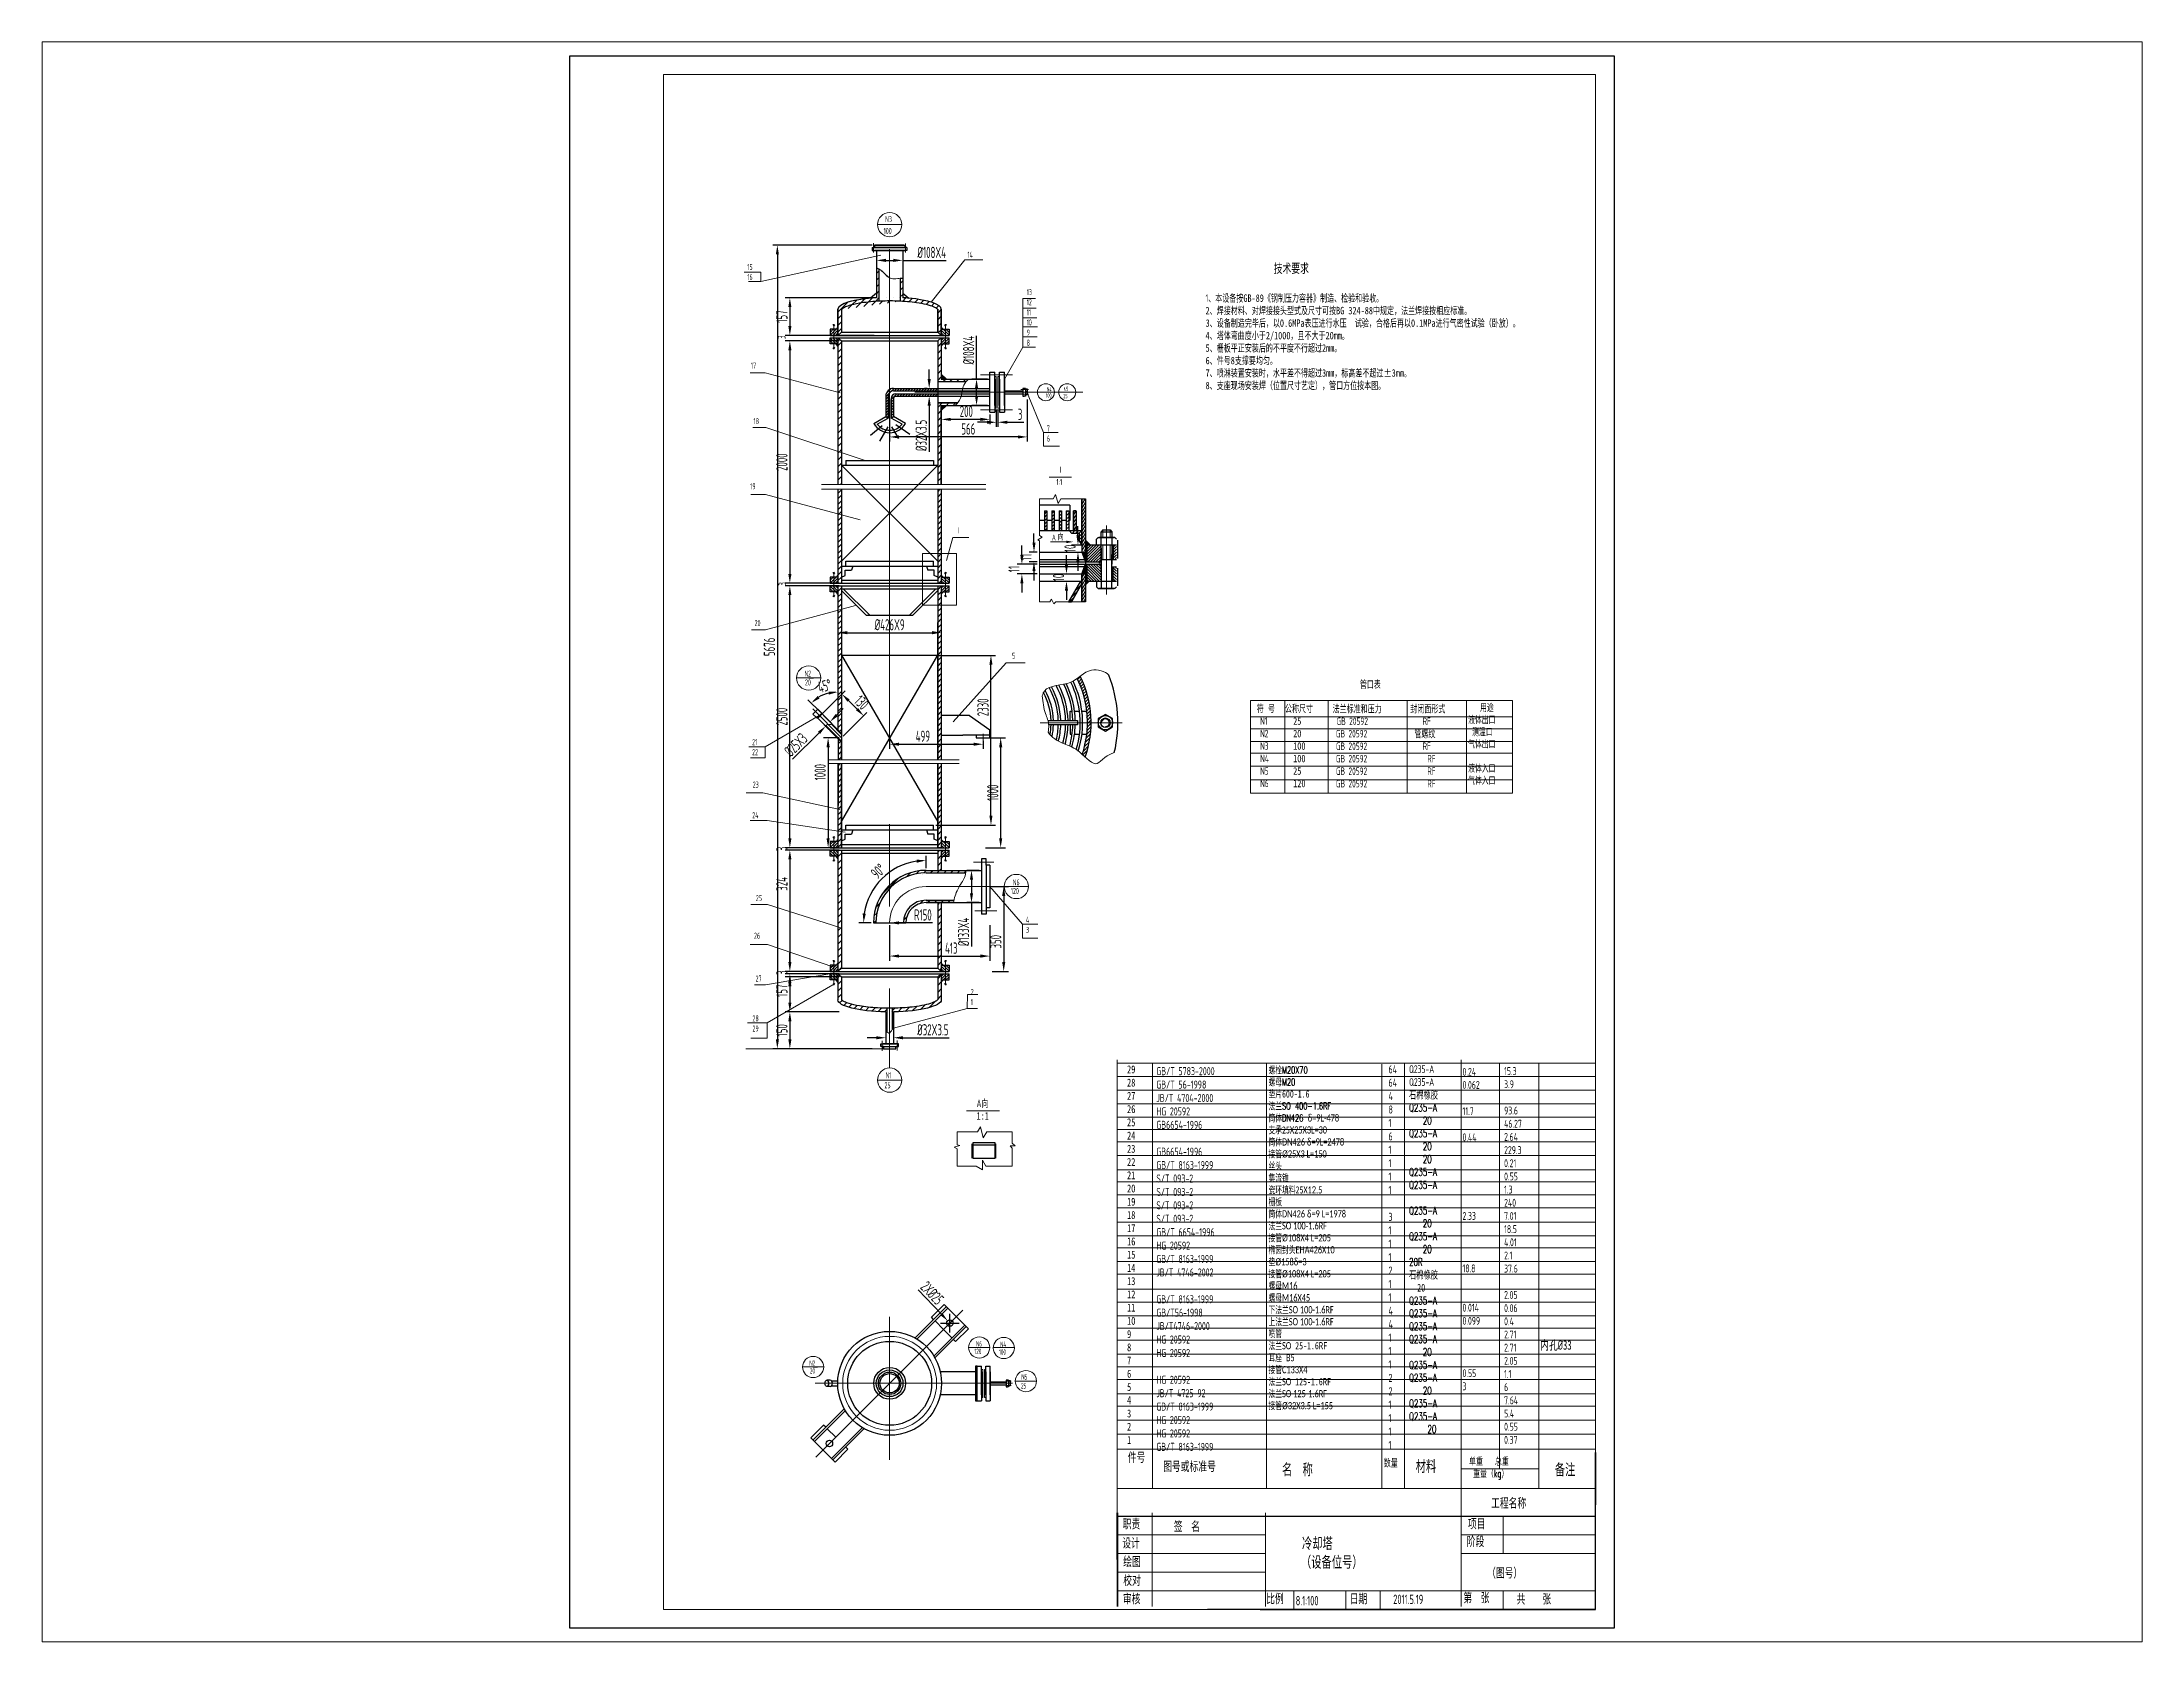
# Paper-space layout '布局2' of a CAD drawing. Header units: millimetres. Extents: x 27 to 240, y 20 to 183.
# The model-space entities are those that its viewports show. They can reach past a viewport. Long polylines and large blocks are cut down to what shows.
import ezdxf

# ---------------------------------------------------------------- set-up
doc = ezdxf.new("R2010")
doc.units = ezdxf.units.MM
doc.linetypes.add('CENTER2', pattern=[28.575, 19.05, -3.175, 3.175, -3.175])
doc.linetypes.add('DASHED2', pattern=[9.525, 6.35, -3.175])
doc.layers.get('0').update_dxf_attribs({"lineweight": 15})
doc.layers.get('Defpoints').update_dxf_attribs({"lineweight": 15})
for name, color, linetype, lineweight in [('中心线', 7, 'CENTER2', 15), ('标注', 7, 'Continuous', 15), ('粗实线', 7, 'Continuous', 30), ('粗实线1', 7, 'Continuous', 30), ('粗实线2', 7, 'Continuous', 30), ('细实线', 7, 'Continuous', 15)]:
    doc.layers.add(name, color=color, linetype=linetype, lineweight=lineweight)
doc.styles.get("Standard").update_dxf_attribs({"font": 'ascii.shx', "width": 0.67, "height": 3, "bigfont": 'hztxt.shx'})
doc.dimstyles.new('ISO-25', dxfattribs={"dimtxt": 2.5, "dimasz": 2.5, "dimexe": 1.25, "dimexo": 0.625, "dimtad": 1, "dimdsep": 46, "dimtxsty": 'Standard', "dimcen": 2.5, "dimadec": 0, "dimazin": 0, "dimtfac": 1, "dimtofl": 0, "dimtmove": 0, "dimatfit": 3, "dimfxl": 1, "dimarcsym": 0})
doc.dimstyles.new('副本 (2)ISO-25', dxfattribs={"dimtxt": 2.5, "dimasz": 2.5, "dimexe": 1.25, "dimexo": 0.625, "dimtad": 1, "dimlfac": 10, "dimdsep": 46, "dimtxsty": 'Standard', "dimcen": 2.5, "dimadec": 0, "dimazin": 0, "dimtfac": 1, "dimtix": 1, "dimtofl": 0, "dimtmove": 0, "dimatfit": 3, "dimfxl": 1, "dimarcsym": 0})
pattern_1 = [(45, (228.6499, 247.935), (-0.898026, 0.898026), [])]
pattern_2 = [(45, (239.01276, 282.3983), (-0.3637004, 0.3637004), [])]
pattern_3 = [(45, (239.0128, 282.3983), (-0.727401, 0.727401), [])]
pattern_4 = [(45, (244.60794, 283.0507), (-0.3637004, 0.3637004), [])]
pattern_5 = [(60, (244.60794, 283.0507), (-0.4454402, 0.257175), [])]
pattern_6 = [(45, (71.96004, 70.4446), (-0.4490128, 0.4490128), [])]
pattern_7 = [(45, (66.3649, 69.7922), (-0.8980256, 0.8980256), [])]

psp = doc.layouts.new('布局2')

msp = doc.modelspace()

# ---------------------------------------------------------------- texts
at = {"insert": (433.0365, 233.1074), "char_height": 1.9, "width": 68.056597, "attachment_point": 1}
msp.add_mtext('{\\fSimSun|b0|i0|c134|p2;\\H1.011x;螺栓\\Ftxt.shx|c0;M20X70\\P\\fSimSun|b0|i0|c134|p2;螺母\\Ftxt.shx|c0;M20\\fSimSun|b0|i0|c134|p2;\\P垫片600-1.6\\P法兰\\Ftxt.shx|c0;SO 400-1.6RF\\P\\fSimSun|b0|i0|c134|p2;筒体\\Ftxt.shx|c0;DN426 \\fSimSun|b0|i0|c134|p0;\\H0.9891x;δ\\fCalibri|b0|i0|c0|p32;\\H1.011x;=9L-478\\P\\fSimSun|b0|i0|c134|p32;支承25\\fCalibri|b0|i0|c0|p32;X25X3L=30\\P\\fSimSun|b0|i0|c134|p0;筒体\\fCalibri|b0|i0|c0|p32;DN426 \\fSimSun|b0|i0|c134|p0;\\H0.9891x;δ\\fCalibri|b0|i0|c0|p32;\\H1.011x;=9L=2478\\P\\fSimSun|b0|i0|c134|p32;接管%%c\\fCalibri|b0|i0|c0|p32;25X3 L=150\\P\\fSimSun|b0|i0|c134|p32;丝头\\P集流锥\\P瓷环填料25\\fCalibri|b0|i0|c0|p32;X12.5\\P\\fSimSun|b0|i0|c134|p32;栅板\\P筒体\\fCalibri|b0|i0|c0|p32;DN426 \\fSimSun|b0|i0|c134|p0;\\H0.9891x;δ\\fCalibri|b0|i0|c0|p32;\\H1.011x;=9 L=1978\\P\\fSimSun|b0|i0|c134|p32;法兰\\fCalibri|b0|i0|c0|p32;SO 100-1.6RF\\P\\fSimSun|b0|i0|c134|p32;接管%%c\\fCalibri|b0|i0|c0|p32;108X4 L=205\\P\\fSimSun|b0|i0|c134|p32;椭圆封头\\fCalibri|b0|i0|c0|p32;EHA426X10\\P\\fSimSun|b0|i0|c134|p32;垫%%c\\fCalibri|b0|i0|c0|p32;158\\fSimSun|b0|i0|c134|p0;\\H0.9891x;δ\\fCalibri|b0|i0|c0|p32;\\H1.011x;=3\\P\\fSimSun|b0|i0|c134|p32;接管%%c\\fCalibri|b0|i0|c0|p32;108X4 L=205\\P\\fSimSun|b0|i0|c134|p32;螺母\\fCalibri|b0|i0|c0|p32;M16\\P\\fSimSun|b0|i0|c134|p32;螺母\\fCalibri|b0|i0|c0|p32;M16X45\\P\\fSimSun|b0|i0|c134|p32;下法兰\\fCalibri|b0|i0|c0|p32;SO 100-1.6RF\\P\\fSimSun|b0|i0|c134|p32;上法兰\\fCalibri|b0|i0|c0|p32;SO 100-1.6RF\\P\\fSimSun|b0|i0|c134|p32;喷管\\P法兰\\fCalibri|b0|i0|c0|p32;SO\\fSimSun|b0|i0|c134|p32; 25-1.6\\fCalibri|b0|i0|c0|p32;RF\\P\\fSimSun|b0|i0|c134|p32;耳座 \\fCalibri|b0|i0|c0|p32;B5\\P\\fSimSun|b0|i0|c134|p32;接管\\fCalibri|b0|i0|c0|p32;C133X4\\P\\fSimSun|b0|i0|c134|p0;法兰\\fCalibri|b0|i0|c0|p32;SO\\fSimSun|b0|i0|c134|p0; 125-1.6\\fCalibri|b0|i0|c0|p32;RF\\P\\fSimSun|b0|i0|c134|p32;法兰\\fCalibri|b0|i0|c0|p32;SO 125-1.6RF\\P\\fSimSun|b0|i0|c134|p32;接管%%c\\fCalibri|b0|i0|c0|p32;32X3.5 L=155}', dxfattribs=at)
at = {"layer": '标注', "attachment_point": 1}
for s, insert, char_height, width in [('N3', (330.6289, 460.2355), 1.62, 2.922897), ('100', (330.216, 457.0751), 1.62, 2.873558), ('14', (352.5966, 450.7273), 1.62, 5.457921), ('15\\P16', (293.7982, 447.4582), 1.62, 3.555482), ('{\\fSimSun|b0|i0|c134|p54;技术要求}', (434.4368, 447.5536), 2.5, 17.852322), ('13\\P12\\P11\\P10\\P9\\P8', (368.4344, 440.7432), 1.62, 2.633682), ('\\pt112.5;{\\H0.8x;1\\fSimSun|b0|i0|c134|p54;、本设备按\\Ftxt|c0;GB\\fSimSun|b0|i0|c134|p54;-89《钢制压力容器》制造、检验和验收。\\P\\ptz;2、焊接材料、对焊接接头型式及尺寸可按\\Ftxt|c0;BG\\fSimSun|b0|i0|c134|p54; 324-88中规定，法兰焊接按相应标准。\\P3、设备制造完毕后，以0.6\\Ftxt|c0;MPa\\fSimSun|b0|i0|c134|p54;表压进行水压  试验，合格后再以0.1\\Ftxt|c0;MPa\\fSimSun|b0|i0|c134|p2;进行气密性试验（卧放）。\\P4、塔体弯曲度小于2/1000，且不大于20\\Ftxt|c0;mm\\fSimSun|b0|i0|c134|p2;。\\P5、栅板平正安装后的不平度不行超过2\\Ftxt|c0;mm\\fSimSun|b0|i0|c134|p2;。\\P6、件号8支撑要均匀。\\P7、喷淋装置安装时，水平差不得超过3\\Ftxt|c0;mm\\fSimSun|b0|i0|c134|p2;，标高差不超过±\\Ftxt|c0;3mm\\fSimSun|b0|i0|c134|p2;。\\P8、支座现场安装焊（位置尺寸艺定），管口方位按本图。}', (416.2195, 439.3374), 2.5, 88.46993), ('17', (294.7464, 421.1207), 1.62, 5.293717), ('100', (373.552, 412.9023), 1.134, 0.682203), ('N4', (373.8003, 414.5444), 1.134, 0.658508), ('25', (378.2094, 412.7367), 1.134, 2.642295), ('N5', (378.276, 414.6431), 1.134, 2.504398), ('18', (295.4778, 406.2707), 1.62, 4.720338), ('7\\P6', (373.8103, 404.3352), 1.62, 3.42918), ('I', (377.2302, 393.2968), 1.62, 9.261475), ('19', (294.5883, 388.8721), 1.62, 4.661631), ('1:1', (376.3657, 390.0341), 1.62, 4.904119), ('I', (350.0374, 377.1331), 1.62, 2.982435), ('A', (375.1675, 375.1543), 1.62, 3.875689), ('{\\fSimSun|b0|i0|c134|p54;向}', (376.7642, 375.4463), 1.62, 2.278964), ('20', (295.749, 352.3267), 1.62, 2.879202), ('5', (364.5295, 343.5928), 1.62, 4.788807), ('{\\fSimSun|b0|i0|c134|p54;\\H0.9821x;管口表}', (457.4746, 336.1451), 2, 82.752034), ('{\\fSimSun|b0|i0|c134|p54;符 号\\P} N1\\P N2\\P N3\\P N4\\P N5\\P N6', (429.8907, 329.6928), 2, 12.114389), ('{\\fSimSun|b0|i0|c134|p54;公称尺寸\\P  25\\P  20\\P  100\\P  100\\P  25\\P  120}', (437.4295, 329.6928), 2, 21.986534), ('{\\fSimSun|b0|i0|c134|p54;法兰标准和压力\\P }GB 20592\\P GB 20592\\P GB 20592\\P GB 20592\\P GB 20592\\P GB 20592', (450.1446, 329.6411), 2, 37.590881), ('{\\fSimSun|b0|i0|c134|p2;封闭面形式\\P   }RF{\\fSimSun|b0|i0|c134|p2;\\P 管螺纹\\P   }RF\\P     RF\\P     RF\\P     RF', (470.8935, 329.6411), 2, 30.606888), ('{\\fSimSun|b0|i0|c134|p54;   用途\\P液体出口\\P 测温口\\P气体出口\\P\\P液体入口\\P气体入口}', (486.3505, 329.9451), 1.9444, 21.387211), ('21\\P22', (295.0948, 320.5334), 1.62, 3.44939), ('23', (295.2502, 309.2004), 1.62, 2.701474), ('24', (295.1191, 300.9953), 1.62, 3.970002), ('120', (364.1893, 280.7871), 1.62, 3.601693), ('N6', (364.7034, 283.0922), 1.62, 3.351667), ('25', (296.0882, 278.8698), 1.62, 3.072035), ('4\\P3', (368.2436, 273.0831), 1.62, 3.185932), ('26', (295.6071, 268.8171), 1.62, 3.590927), ('27', (296.0114, 257.3916), 1.62, 3.275142), ('2\\P1', (353.4743, 253.799), 1.62, 2.03199), ('28\\P29', (295.1908, 246.7406), 1.62, 3.928396), ('N1', (330.735, 231.5607), 1.62, 3.114828), ('{\\fSimSun|b0|i0|c134|p54;\\H1.005x;29\\P28\\P27\\P26\\P25\\P24\\P23\\P22\\P21\\P20\\P19\\P18\\P17\\P16\\P15\\P14\\P13\\P12\\P11\\P10\\P9\\P8\\P7\\P6\\P5\\P4\\P3\\P2\\P1}', (395.2422, 233.3733), 2.11, 2.842170943040401e-14), ('{\\H1.075x;GB/T 5783-2000\\PGB/T 56-1998\\PJB/T 4704-2000\\PHG 20592\\PGB6654-1996\\P\\PGB6654-1996\\PGB/T 8163-1999\\PS/T 093-2\\PS/T 093-2\\PS/T 093-2\\PS/T 093-2\\PGB/T 6654-1996\\PHG 20592\\PGB/T 8163-1999\\PJB/T 4746-2002\\P\\PGB/T 8163-1999\\PGB/T56-1998\\PJB/T4746-2000\\PHG 20592\\PHG 20592\\P\\PHG 20592\\PJB/T 4725-92\\PGB/T 8163-1999\\PHG 20592\\PHG 20592\\PGB/T 8163-1999}', (403.0708, 232.9098), 2, 44.920042), ('{\\H1.075x;64\\P64\\P4\\P8\\P1\\P6\\P1\\P1\\P1\\P1\\P\\P3\\P1\\P1\\P1\\P2\\P1\\P1\\P4\\P4\\P1\\P1\\P1\\P2\\P2\\P1\\P1\\P1\\P1}', (465.0855, 233.415), 2, 3.804085), ('{\\H0.8957x;Q235-A\\PQ235-A\\P\\fSimSun|b0|i0|c134|p2;石棉橡胶\\P\\Ftxt.shx|c0;Q235-A\\P   20\\PQ235-A\\P   20\\P   20\\PQ235-A\\PQ235-A\\P\\PQ235-A\\P   20\\PQ235-A\\P   20\\P20R\\P\\fSimSun|b0|i0|c134|p2;石棉橡胶\\P  20\\P\\Ftxt.shx|c0;Q235-A\\PQ235-A\\PQ235-A\\PQ235-A\\P   20\\PQ235-A\\PQ235-A\\P   20\\PQ235-A\\PQ235-A\\P    20}', (470.5733, 233.3993), 2.3, 5.684341886080801e-14), ('{\\H1.005x;15.3\\P3.9\\P\\P93.6\\P46.27\\P2.64\\P229.3\\P0.21\\P0.55\\P1.3\\P240\\P7.01\\P18.5\\P4.01\\P2.1\\P37.6\\P\\P2.05\\P0.06\\P0.4\\P2.71\\P2.71\\P2.05\\P1.1\\P6\\P7.64\\P5.4\\P0.55\\P0.37}', (495.9561, 232.9178), 2.1, 15.290499), ('25', (330.4446, 228.8779), 1.62, 3.500939), ('A{\\fSimSun|b0|i0|c134|p2;向\\P1:1}', (355.0514, 224.2154), 2, 22.598101), ('120', (354.4514, 157.6943), 1.4175, 3.151481), ('N6', (354.9013, 159.7113), 1.4175, 2.932708), ('100', (361.0304, 157.525), 1.4175, 0.852753), ('N4', (361.3407, 159.5776), 1.4175, 0.823134), ('{\\fSimSun|b0|i0|c134|p2;内孔}%%C{\\fSimSun|b0|i0|c134|p2;33}', (505.6012, 159.9368), 2.5, 14.753692), ('25', (366.9239, 148.4812), 1.4175, 3.302869), ('N5', (367.007, 150.8642), 1.4175, 3.130498), ('{\\fSimSun|b0|i0|c134|p2;\\H1.02x;件号\\Ftxt.shx|c0;}', (395.4403, 129.968), 2.45, 5.21574), ('{\\fSimSun|b0|i0|c134|p54;图号或标准号}', (404.8859, 127.5476), 2.5, 25.14009), ('{\\fSimSun|b0|i0|c134|p54;  名  称}', (433.9093, 126.9421), 3, 26.515022), ('{\\fSimSun|b0|i0|c134|p54;数量}', (463.8092, 128.2032), 2, 7.497208), ('{\\fSimSun|b0|i0|c134|p54;材料}', (472.3472, 127.8401), 3, 12.157252), ('{\\fSimSun|b0|i0|c134|p2;\\H0.9821x;单重   总重\\P 重量（\\Ftxt.shx|c0;kg\\fSimSun|b0|i0|c134|p2;）}', (486.6131, 128.6117), 2, 17.540648), ('{\\fSimSun|b0|i0|c134|p54;\\H1.2x;备注}', (509.5012, 126.9254), 2.5, 10.853692), ('{\\fSimSun|b0|i0|c134|p54;工程名称}', (492.4979, 117.7429), 2.5, 35.85043), ('{\\fSimSun|b0|i0|c134|p54;职责}', (394.0913, 112.1816), 2.5, 9.050742), ('{\\fSimSun|b0|i0|c134|p54;项目}', (486.2741, 112.2252), 2.5, 9.243767), ('{\\fSimSun|b0|i0|c134|p54;设计}', (393.9588, 107.0735), 2.5, 8.619921), ('   {\\fSimSun|b0|i0|c134|p54;签  名}', (404.6376, 111.5093), 2.5, 25.388379), ('    {\\fSimSun|b0|i0|c134|p54;冷却塔\\P   （设备位号）}', (437.6044, 107.2297), 3, 46.900094), ('{\\fSimSun|b0|i0|c134|p54;阶段}', (485.9908, 107.4872), 2.5, 8.408492), ('{\\fSimSun|b0|i0|c134|p54;绘图}', (394.2014, 102.1181), 2.5, 8.940664), ('{\\fSimSun|b0|i0|c134|p54;校对}', (394.2401, 97.0957), 2.5, 8.901957), ('{\\fSimSun|b0|i0|c134|p54;（图号）}', (491.4116, 99.0908), 2.5, 29.428765), ('{\\fSimSun|b0|i0|c134|p54;审核}', (394.1299, 92.1594), 2.5, 9.01216), ('{\\fSimSun|b0|i0|c134|p54;比例}', (432.4089, 92.2171), 2.5, 8.641605), ('8.1:100', (440.2899, 91.639), 2.5, 13.833581), ('{\\fSimSun|b0|i0|c134|p54;日期}', (454.7195, 92.1868), 2.5, 7.947827), ('2011.5.19', (466.343, 91.9989), 2.5, 18.161483), ('{\\fSimSun|b0|i0|c134|p54;第  张}', (485.0836, 92.4769), 2.5, 10.903191), ('{\\fSimSun|b0|i0|c134|p54;共    张}', (499.2832, 92.1224), 2.5, 20.736505)]:
    msp.add_mtext(s, dxfattribs=dict(at, insert=insert, char_height=char_height, width=width))
at = {"layer": '标注', "char_height": 2, "attachment_point": 1, "rotation": 90}
for insert, width in [((302.0199, 427.3702), 1.838008), ((302.13, 361.4669), 1.802022)]:
    msp.add_mtext('3', dxfattribs=dict(at, insert=insert, width=width))
at = {"layer": '标注', "ltscale": 2.5, "attachment_point": 1}
for s, insert, char_height, width in [('N2', (309.0501, 338.8601), 1.62, 3.056745), ('20', (309.2097, 336.4804), 1.62, 3.287456), ('N2', (310.3796, 154.5557), 1.4175, 2.674652), ('20', (310.5193, 152.4735), 1.4175, 2.876524)]:
    msp.add_mtext(s, dxfattribs=dict(at, insert=insert, char_height=char_height, width=width))
at = {"layer": '标注', "insert": (484.8474, 232.7157), "char_height": 2.1, "attachment_point": 1}
msp.add_mtext('0.24\\P0.062\\P\\P11.7\\P\\P0.44\\P\\P\\P\\P\\P\\P2.33\\P\\P\\P\\P18.8\\P\\P\\P0.014\\P0.099\\P\\P\\P\\P0.55\\P3', dxfattribs=at)

# ---------------------------------------------------------------- blocks, each defined once
blk = doc.blocks.new('*D2')
at = {"layer": 'Defpoints', "color": 0, "transparency": 16777216}
for p in [(318.99, 256.99), (305.17, 247.66), (318.99, 247.66)]:
    blk.add_point(p, dxfattribs=at)
at = {"layer": '标注', "color": 0, "lineweight": -2, "transparency": 16777216}
for p, q in [((318.37, 256.99), (303.92, 256.99)), ((305.17, 254.49), (305.17, 250.16)), ((318.37, 247.66), (303.92, 247.66))]:
    blk.add_line(p, q, dxfattribs=at)
at = {"layer": '标注', "color": 0, "transparency": 16777216}
for points in [[(304.76, 254.49), (305.59, 254.49), (305.17, 256.99)], [(304.76, 250.16), (305.59, 250.16), (305.17, 247.66)]]:
    blk.add_solid(points, dxfattribs=at)
at = {"layer": '标注', "color": 0, "transparency": 16777216, "insert": (303.05, 253.32), "char_height": 3, "attachment_point": 5, "rotation": 90}
blk.add_mtext('157', dxfattribs=at)
blk = doc.blocks.new('*D3')
at = {"layer": 'Defpoints', "color": 0, "transparency": 16777216}
for p in [(345.63, 407.86), (345.63, 405.94), (358.59, 407.86)]:
    blk.add_point(p, dxfattribs=at)
at = {"layer": '标注', "color": 0, "lineweight": -2, "transparency": 16777216}
for p, q in [((345.63, 407.23), (345.63, 404.69)), ((356.09, 405.94), (348.13, 405.94)), ((358.59, 407.23), (358.59, 404.69))]:
    blk.add_line(p, q, dxfattribs=at)
at = {"layer": '标注', "color": 0, "transparency": 16777216}
for points in [[(348.13, 406.36), (348.13, 405.52), (345.63, 405.94)], [(356.09, 406.36), (356.09, 405.52), (358.59, 405.94)]]:
    blk.add_solid(points, dxfattribs=at)
at = {"layer": '标注', "color": 0, "transparency": 16777216, "insert": (352.3, 408.07), "char_height": 3, "attachment_point": 5}
blk.add_mtext('200', dxfattribs=at)
blk = doc.blocks.new('*D4')
at = {"layer": 'Defpoints', "color": 0, "transparency": 16777216}
for p in [(331.82, 271.44), (341.54, 271.44)]:
    blk.add_point(p, dxfattribs=at)
at = {"layer": '标注', "color": 0, "lineweight": -2, "transparency": 16777216}
blk.add_line((343.23, 271.44), (334.32, 271.44), dxfattribs=at)
at = {"layer": '标注', "color": 0, "transparency": 16777216}
blk.add_solid([(334.32, 271.86), (334.32, 271.02), (331.82, 271.44)], dxfattribs=at)
at = {"layer": '标注', "color": 0, "transparency": 16777216, "insert": (340.71, 273.57), "char_height": 3, "attachment_point": 5}
blk.add_mtext('R150', dxfattribs=at)
blk = doc.blocks.new('*D5')
at = {"layer": 'Defpoints', "color": 0, "transparency": 16777216}
for p in [(358.59, 281.16), (358.59, 258.48), (362.29, 258.48)]:
    blk.add_point(p, dxfattribs=at)
at = {"layer": '标注', "color": 0, "lineweight": -2, "transparency": 16777216}
for p, q in [((359.21, 281.16), (363.54, 281.16)), ((362.29, 278.66), (362.29, 260.98)), ((359.21, 258.48), (363.54, 258.48))]:
    blk.add_line(p, q, dxfattribs=at)
at = {"layer": '标注', "color": 0, "transparency": 16777216}
for points in [[(361.88, 278.66), (362.71, 278.66), (362.29, 281.16)], [(361.88, 260.98), (362.71, 260.98), (362.29, 258.48)]]:
    blk.add_solid(points, dxfattribs=at)
at = {"layer": '标注', "color": 0, "transparency": 16777216, "insert": (360.17, 266.41), "char_height": 3, "attachment_point": 5, "rotation": 90}
blk.add_mtext('350', dxfattribs=at)
blk = doc.blocks.new('*D6')
at = {"layer": 'Defpoints', "color": 0, "transparency": 16777216}
for p in [(331.82, 271.44), (358.59, 271.44), (358.59, 262.58)]:
    blk.add_point(p, dxfattribs=at)
at = {"layer": '标注', "color": 0, "lineweight": -2, "transparency": 16777216}
for p, q in [((331.82, 270.82), (331.82, 261.33)), ((358.59, 270.82), (358.59, 261.33)), ((334.32, 262.58), (356.09, 262.58))]:
    blk.add_line(p, q, dxfattribs=at)
at = {"layer": '标注', "color": 0, "transparency": 16777216}
for points in [[(334.32, 263), (334.32, 262.16), (331.82, 262.58)], [(356.09, 263), (356.09, 262.16), (358.59, 262.58)]]:
    blk.add_solid(points, dxfattribs=at)
at = {"layer": '标注', "color": 0, "transparency": 16777216, "insert": (348.29, 264.71), "char_height": 3, "attachment_point": 5}
blk.add_mtext('413', dxfattribs=at)
blk = doc.blocks.new('*D7')
at = {"layer": 'Defpoints', "color": 0, "transparency": 16777216}
for p in [(313.19, 326.69), (324.88, 326.77), (318.99, 320.88)]:
    blk.add_point(p, dxfattribs=at)
at = {"layer": '标注', "color": 0, "lineweight": -2, "transparency": 16777216}
for p, q in [((313.63, 327.13), (319.96, 333.46)), ((319.44, 321.32), (325.77, 327.65)), ((320.84, 330.81), (323.12, 328.54))]:
    blk.add_line(p, q, dxfattribs=at)
at = {"layer": '标注', "color": 0, "transparency": 16777216}
for points in [[(321.14, 331.1), (320.55, 330.51), (319.08, 332.58)], [(323.41, 328.83), (322.82, 328.24), (324.88, 326.77)]]:
    blk.add_solid(points, dxfattribs=at)
at = {"layer": '标注', "color": 0, "transparency": 16777216, "insert": (324.34, 330.32), "char_height": 3, "attachment_point": 5, "rotation": 315}
blk.add_mtext('130', dxfattribs=at)
blk = doc.blocks.new('*D8')
at = {"layer": 'Defpoints', "color": 0, "transparency": 16777216}
for p in [(378.02, 364.66), (378.02, 362.72), (379.06, 362.72)]:
    blk.add_point(p, dxfattribs=at)
at = {"layer": '标注', "color": 0, "lineweight": -2, "transparency": 16777216}
for p, q in [((378.65, 364.66), (380.31, 364.66)), ((379.06, 367.16), (379.06, 369.66)), ((378.65, 362.72), (380.31, 362.72)), ((379.06, 360.22), (379.06, 357.72))]:
    blk.add_line(p, q, dxfattribs=at)
at = {"layer": '标注', "color": 0, "transparency": 16777216}
for points in [[(378.65, 367.16), (379.48, 367.16), (379.06, 364.66)], [(378.65, 360.22), (379.48, 360.22), (379.06, 362.72)]]:
    blk.add_solid(points, dxfattribs=at)
at = {"layer": '标注', "color": 0, "transparency": 16777216, "insert": (376.94, 363.69), "char_height": 3, "attachment_point": 5, "rotation": 90}
blk.add_mtext('10', dxfattribs=at)
blk = doc.blocks.new('*D9')
at = {"layer": 'Defpoints', "color": 0, "transparency": 16777216}
for p in [(380.37, 372.44), (380.37, 370.49), (382.13, 370.49)]:
    blk.add_point(p, dxfattribs=at)
at = {"layer": '标注', "color": 0, "lineweight": -2, "transparency": 16777216}
for p, q in [((382.13, 374.94), (382.13, 377.44)), ((380.99, 372.44), (383.38, 372.44)), ((380.99, 370.49), (383.38, 370.49)), ((382.13, 367.99), (382.13, 365.49))]:
    blk.add_line(p, q, dxfattribs=at)
at = {"layer": '标注', "color": 0, "transparency": 16777216}
for points in [[(381.71, 374.94), (382.55, 374.94), (382.13, 372.44)], [(381.71, 367.99), (382.55, 367.99), (382.13, 370.49)]]:
    blk.add_solid(points, dxfattribs=at)
at = {"layer": '标注', "color": 0, "transparency": 16777216, "insert": (380.01, 371.47), "char_height": 3, "attachment_point": 5, "rotation": 90}
blk.add_mtext('10', dxfattribs=at)
blk = doc.blocks.new('*D10')
at = {"layer": 'Defpoints', "color": 0, "transparency": 16777216}
for p in [(305.17, 258.48), (318.99, 258.48), (318.99, 257.83)]:
    blk.add_point(p, dxfattribs=at)
at = {"layer": '标注', "color": 0, "lineweight": -2, "transparency": 16777216}
for p, q in [((318.37, 258.48), (303.92, 258.48)), ((305.17, 260.98), (305.17, 263.48)), ((318.37, 257.83), (303.92, 257.83)), ((305.17, 255.33), (305.17, 252.83))]:
    blk.add_line(p, q, dxfattribs=at)
at = {"layer": '标注', "color": 0, "transparency": 16777216}
for points in [[(304.76, 260.98), (305.59, 260.98), (305.17, 258.48)], [(304.76, 255.33), (305.59, 255.33), (305.17, 257.83)]]:
    blk.add_solid(points, dxfattribs=at)
at = {"layer": '标注', "color": 0, "transparency": 16777216, "insert": (303.05, 258.16), "char_height": 3, "attachment_point": 5, "rotation": 90}
blk.add_mtext('3', dxfattribs=at)
blk = doc.blocks.new('*D11')
at = {"layer": 'Defpoints', "color": 0, "transparency": 16777216}
for p in [(318.99, 290.88), (305.17, 258.48), (318.99, 258.48)]:
    blk.add_point(p, dxfattribs=at)
at = {"layer": '标注', "color": 0, "lineweight": -2, "transparency": 16777216}
for p, q in [((318.37, 290.88), (303.92, 290.88)), ((305.17, 288.38), (305.17, 260.98)), ((318.37, 258.48), (303.92, 258.48))]:
    blk.add_line(p, q, dxfattribs=at)
at = {"layer": '标注', "color": 0, "transparency": 16777216}
for points in [[(304.76, 288.38), (305.59, 288.38), (305.17, 290.88)], [(304.76, 260.98), (305.59, 260.98), (305.17, 258.48)]]:
    blk.add_solid(points, dxfattribs=at)
at = {"layer": '标注', "color": 0, "transparency": 16777216, "insert": (303.05, 281.86), "char_height": 3, "attachment_point": 5, "rotation": 90}
blk.add_mtext('324', dxfattribs=at)
blk = doc.blocks.new('*D12')
at = {"layer": 'Defpoints', "color": 0, "transparency": 16777216}
for p in [(305.17, 290.88), (318.99, 291.53), (318.99, 290.88)]:
    blk.add_point(p, dxfattribs=at)
at = {"layer": '标注', "color": 0, "lineweight": -2, "transparency": 16777216}
for p, q in [((305.17, 294.03), (305.17, 296.53)), ((318.37, 291.53), (303.92, 291.53)), ((318.37, 290.88), (303.92, 290.88)), ((305.17, 288.38), (305.17, 285.88))]:
    blk.add_line(p, q, dxfattribs=at)
at = {"layer": '标注', "color": 0, "transparency": 16777216}
for points in [[(304.76, 294.03), (305.59, 294.03), (305.17, 291.53)], [(304.76, 288.38), (305.59, 288.38), (305.17, 290.88)]]:
    blk.add_solid(points, dxfattribs=at)
at = {"layer": '标注', "color": 0, "transparency": 16777216, "insert": (303.05, 291.2), "char_height": 3, "attachment_point": 5, "rotation": 90}
blk.add_mtext('3', dxfattribs=at)
blk = doc.blocks.new('*D13')
at = {"layer": 'Defpoints', "color": 0, "transparency": 16777216}
for p in [(330.79, 242.64), (332.86, 242.64), (332.86, 240.76)]:
    blk.add_point(p, dxfattribs=at)
at = {"layer": '标注', "color": 0, "lineweight": -2, "transparency": 16777216}
for p, q in [((330.79, 242.02), (330.79, 239.51)), ((332.86, 242.02), (332.86, 239.51)), ((328.29, 240.76), (325.79, 240.76)), ((335.36, 240.76), (347.75, 240.76))]:
    blk.add_line(p, q, dxfattribs=at)
at = {"layer": '标注', "color": 0, "transparency": 16777216}
for points in [[(328.29, 241.17), (328.29, 240.34), (330.79, 240.76)], [(335.36, 241.17), (335.36, 240.34), (332.86, 240.76)]]:
    blk.add_solid(points, dxfattribs=at)
at = {"layer": '标注', "color": 0, "transparency": 16777216, "insert": (343.36, 242.88), "char_height": 3, "attachment_point": 5}
blk.add_mtext('%%C32X3.5', dxfattribs=at)
blk = doc.blocks.new('*D14')
at = {"layer": 'Defpoints', "color": 0, "transparency": 16777216}
for p in [(356.38, 285.47), (353.69, 276.85), (356.38, 276.85)]:
    blk.add_point(p, dxfattribs=at)
at = {"layer": '标注', "color": 0, "lineweight": -2, "transparency": 16777216}
for p, q in [((355.75, 285.47), (352.44, 285.47)), ((353.69, 282.97), (353.69, 279.35)), ((355.75, 276.85), (352.44, 276.85)), ((353.69, 276.85), (353.69, 265.15))]:
    blk.add_line(p, q, dxfattribs=at)
at = {"layer": '标注', "color": 0, "transparency": 16777216}
for points in [[(353.28, 282.97), (354.11, 282.97), (353.69, 285.47)], [(353.28, 279.35), (354.11, 279.35), (353.69, 276.85)]]:
    blk.add_solid(points, dxfattribs=at)
at = {"layer": '标注', "color": 0, "transparency": 16777216, "insert": (351.57, 269.02), "char_height": 3, "attachment_point": 5, "rotation": 90}
blk.add_mtext('%%C133X4', dxfattribs=at)
blk = doc.blocks.new('*D15')
at = {"layer": 'Defpoints', "color": 0, "transparency": 16777216}
for p in [(341.54, 285.47), (327.09, 279.78), (327.52, 271.44), (341.54, 271.44)]:
    blk.add_point(p, dxfattribs=at)
at = {"layer": '标注', "color": 0, "lineweight": -2, "transparency": 16777216}
for p, q in [((341.54, 286.09), (341.54, 289.38)), ((326.89, 271.44), (323.61, 271.44))]:
    blk.add_line(p, q, dxfattribs=at)
blk.add_arc((341.54, 271.44), 16.69, 98.5921, 171.4079, dxfattribs=at)
at = {"layer": '标注', "color": 0, "transparency": 16777216}
for points in [[(339.02, 288.35), (339.08, 287.52), (341.54, 288.13)], [(325.46, 273.9), (324.63, 273.96), (324.86, 271.44)]]:
    blk.add_solid(points, dxfattribs=at)
at = {"layer": '标注', "color": 0, "transparency": 16777216, "insert": (328.78, 285.26), "char_height": 3, "attachment_point": 5, "rotation": 42.7274}
blk.add_mtext('90°', dxfattribs=at)
blk = doc.blocks.new('*D16')
at = {"layer": 'Defpoints', "color": 0, "transparency": 16777216}
for p in [(312.95, 331.78), (318.02, 333.5), (313.76, 327.26), (318.02, 323), (318.99, 322.03)]:
    blk.add_point(p, dxfattribs=at)
at = {"layer": '标注', "color": 0, "lineweight": -2, "transparency": 16777216}
blk.add_line((313.32, 327.7), (309.97, 331.05), dxfattribs=at)
blk.add_arc((318.02, 323), 10.14, 104.1596, 120.8404, dxfattribs=at)
at = {"layer": '标注', "color": 0, "transparency": 16777216}
for points in [[(313.08, 331.38), (312.57, 332.03), (310.85, 330.17)], [(315.49, 333.24), (315.59, 332.42), (318.02, 333.14)]]:
    blk.add_solid(points, dxfattribs=at)
at = {"layer": '标注', "color": 0, "transparency": 16777216, "insert": (314.47, 334.74), "char_height": 3, "attachment_point": 5, "rotation": 16.8514}
blk.add_mtext('45°', dxfattribs=at)
blk = doc.blocks.new('*D17')
at = {"layer": 'Defpoints', "color": 0, "transparency": 16777216}
for p in [(312.61, 326.11), (313.76, 327.26), (314.74, 323.99)]:
    blk.add_point(p, dxfattribs=at)
at = {"layer": '标注', "color": 0, "lineweight": -2, "transparency": 16777216}
for p, q in [((313.06, 325.67), (315.62, 323.11)), ((314.2, 326.82), (316.77, 324.25)), ((317.65, 326.91), (319.42, 328.67)), ((312.97, 322.22), (305.89, 315.15))]:
    blk.add_line(p, q, dxfattribs=at)
at = {"layer": '标注', "color": 0, "transparency": 16777216}
for points in [[(317.36, 327.2), (317.94, 326.61), (315.88, 325.14)], [(312.67, 322.52), (313.26, 321.93), (314.74, 323.99)]]:
    blk.add_solid(points, dxfattribs=at)
at = {"layer": '标注', "color": 0, "transparency": 16777216, "insert": (306.75, 319.01), "char_height": 3, "attachment_point": 5, "rotation": 45}
blk.add_mtext('%%C25X3', dxfattribs=at)
blk = doc.blocks.new('*D18')
at = {"layer": 'Defpoints', "color": 0, "transparency": 16777216}
for p in [(318.99, 320.88), (315.39, 291.53), (318.99, 291.53)]:
    blk.add_point(p, dxfattribs=at)
at = {"layer": '标注', "color": 0, "lineweight": -2, "transparency": 16777216}
for p, q in [((318.37, 320.88), (314.14, 320.88)), ((315.39, 318.38), (315.39, 294.03)), ((318.37, 291.53), (314.14, 291.53))]:
    blk.add_line(p, q, dxfattribs=at)
at = {"layer": '标注', "color": 0, "transparency": 16777216}
for points in [[(314.97, 318.38), (315.81, 318.38), (315.39, 320.88)], [(314.97, 294.03), (315.81, 294.03), (315.39, 291.53)]]:
    blk.add_solid(points, dxfattribs=at)
at = {"layer": '标注', "color": 0, "transparency": 16777216, "insert": (313.26, 311.69), "char_height": 3, "attachment_point": 5, "rotation": 90}
blk.add_mtext('1000', dxfattribs=at)
blk = doc.blocks.new('*D19')
at = {"layer": 'Defpoints', "color": 0, "transparency": 16777216}
for p in [(341.12, 412.14), (342.39, 412.14), (342.46, 414.22)]:
    blk.add_point(p, dxfattribs=at)
at = {"layer": '标注', "color": 0, "lineweight": -2, "transparency": 16777216}
for p, q in [((342.39, 416.72), (342.39, 419.22)), ((341.84, 414.22), (341.14, 414.22)), ((341.74, 412.14), (343.64, 412.14)), ((342.39, 409.64), (342.39, 397.25))]:
    blk.add_line(p, q, dxfattribs=at)
at = {"layer": '标注', "color": 0, "transparency": 16777216}
for points in [[(341.97, 416.72), (342.81, 416.72), (342.39, 414.22)], [(341.97, 409.64), (342.81, 409.64), (342.39, 412.14)]]:
    blk.add_solid(points, dxfattribs=at)
at = {"layer": '标注', "color": 0, "transparency": 16777216, "insert": (340.26, 401.64), "char_height": 3, "attachment_point": 5, "rotation": 90}
blk.add_mtext('%%c32X3.5', dxfattribs=at)
blk = doc.blocks.new('*D20')
at = {"layer": 'Defpoints', "color": 0, "transparency": 16777216}
for p in [(331.82, 411.85), (368.57, 411.85), (331.82, 401.25)]:
    blk.add_point(p, dxfattribs=at)
at = {"layer": '标注', "color": 0, "lineweight": -2, "transparency": 16777216}
for p, q in [((331.82, 411.23), (331.82, 400)), ((368.57, 411.23), (368.57, 400)), ((366.07, 401.25), (334.32, 401.25))]:
    blk.add_line(p, q, dxfattribs=at)
at = {"layer": '标注', "color": 0, "transparency": 16777216}
for points in [[(334.32, 401.66), (334.32, 400.83), (331.82, 401.25)], [(366.07, 401.66), (366.07, 400.83), (368.57, 401.25)]]:
    blk.add_solid(points, dxfattribs=at)
at = {"layer": '标注', "color": 0, "transparency": 16777216, "insert": (352.84, 403.37), "char_height": 3, "attachment_point": 5}
blk.add_mtext('566', dxfattribs=at)
blk = doc.blocks.new('*D21')
at = {"layer": 'Defpoints', "color": 0, "transparency": 16777216}
for p in [(360.31, 408.94), (360.74, 408.94), (360.74, 405.17)]:
    blk.add_point(p, dxfattribs=at)
at = {"layer": '标注', "color": 0, "lineweight": -2, "transparency": 16777216}
for p, q in [((357.81, 405.17), (355.31, 405.17)), ((360.31, 408.31), (360.31, 403.92)), ((360.74, 408.31), (360.74, 403.92)), ((363.24, 405.17), (367.63, 405.17))]:
    blk.add_line(p, q, dxfattribs=at)
at = {"layer": '标注', "color": 0, "transparency": 16777216}
for points in [[(357.81, 405.58), (357.81, 404.75), (360.31, 405.17)], [(363.24, 405.58), (363.24, 404.75), (360.74, 405.17)]]:
    blk.add_solid(points, dxfattribs=at)
at = {"layer": '标注', "color": 0, "transparency": 16777216, "insert": (366.68, 407.29), "char_height": 3, "attachment_point": 5}
blk.add_mtext('3', dxfattribs=at)
blk = doc.blocks.new('*D22')
at = {"layer": 'Defpoints', "color": 0, "transparency": 16777216}
for p in [(358.59, 416.68), (355.04, 409.68), (358.59, 409.68)]:
    blk.add_point(p, dxfattribs=at)
at = {"layer": '标注', "color": 0, "lineweight": -2, "transparency": 16777216}
for p, q in [((355.04, 416.68), (355.04, 428.28)), ((357.96, 416.68), (353.79, 416.68)), ((357.96, 409.68), (353.79, 409.68)), ((355.04, 412.18), (355.04, 414.18))]:
    blk.add_line(p, q, dxfattribs=at)
at = {"layer": '标注', "color": 0, "transparency": 16777216}
for points in [[(354.62, 414.18), (355.46, 414.18), (355.04, 416.68)], [(354.62, 412.18), (355.46, 412.18), (355.04, 409.68)]]:
    blk.add_solid(points, dxfattribs=at)
at = {"layer": '标注', "color": 0, "transparency": 16777216, "insert": (352.92, 424.42), "char_height": 3, "attachment_point": 5, "rotation": 90}
blk.add_mtext('%%C108X4', dxfattribs=at)
blk = doc.blocks.new('*D23')
at = {"layer": 'Defpoints', "color": 0, "transparency": 16777216}
for p in [(343.57, 342.91), (358.89, 342.91), (343.57, 297.56)]:
    blk.add_point(p, dxfattribs=at)
at = {"layer": '标注', "color": 0, "lineweight": -2, "transparency": 16777216}
for p, q in [((344.19, 342.91), (360.14, 342.91)), ((358.89, 300.06), (358.89, 340.41)), ((344.19, 297.56), (360.14, 297.56))]:
    blk.add_line(p, q, dxfattribs=at)
at = {"layer": '标注', "color": 0, "transparency": 16777216}
for points in [[(358.47, 340.41), (359.3, 340.41), (358.89, 342.91)], [(358.47, 300.06), (359.3, 300.06), (358.89, 297.56)]]:
    blk.add_solid(points, dxfattribs=at)
at = {"layer": '标注', "color": 0, "transparency": 16777216, "insert": (356.76, 329.02), "char_height": 3, "attachment_point": 5, "rotation": 90}
blk.add_mtext('2330', dxfattribs=at)
blk = doc.blocks.new('*D24')
at = {"layer": 'Defpoints', "color": 0, "transparency": 16777216}
for p in [(331.83, 320.7), (356.77, 320.7), (356.77, 319.17)]:
    blk.add_point(p, dxfattribs=at)
at = {"layer": '标注', "color": 0, "lineweight": -2, "transparency": 16777216}
for p, q in [((331.83, 320.07), (331.83, 317.92)), ((356.77, 320.07), (356.77, 317.92)), ((334.33, 319.17), (354.27, 319.17))]:
    blk.add_line(p, q, dxfattribs=at)
at = {"layer": '标注', "color": 0, "transparency": 16777216}
for points in [[(334.33, 319.59), (334.33, 318.75), (331.83, 319.17)], [(354.27, 319.59), (354.27, 318.75), (356.77, 319.17)]]:
    blk.add_solid(points, dxfattribs=at)
at = {"layer": '标注', "color": 0, "transparency": 16777216, "insert": (340.69, 321.3), "char_height": 3, "attachment_point": 5}
blk.add_mtext('499', dxfattribs=at)
blk = doc.blocks.new('*D25')
at = {"layer": 'Defpoints', "color": 0, "transparency": 16777216}
for p in [(356.77, 320.88), (356.77, 291.53), (361.48, 291.53)]:
    blk.add_point(p, dxfattribs=at)
at = {"layer": '标注', "color": 0, "lineweight": -2, "transparency": 16777216}
for p, q in [((357.39, 320.88), (362.73, 320.88)), ((361.48, 318.38), (361.48, 294.03)), ((357.39, 291.53), (362.73, 291.53))]:
    blk.add_line(p, q, dxfattribs=at)
at = {"layer": '标注', "color": 0, "transparency": 16777216}
for points in [[(361.07, 318.38), (361.9, 318.38), (361.48, 320.88)], [(361.07, 294.03), (361.9, 294.03), (361.48, 291.53)]]:
    blk.add_solid(points, dxfattribs=at)
at = {"layer": '标注', "color": 0, "transparency": 16777216, "insert": (359.36, 306.2), "char_height": 3, "attachment_point": 5, "rotation": 90}
blk.add_mtext('1000', dxfattribs=at)
blk = doc.blocks.new('*D1')
at = {"layer": 'Defpoints', "color": 0, "transparency": 16777216}
for p in [(318.02, 349.77), (345.63, 349.73), (345.63, 348.96)]:
    blk.add_point(p, dxfattribs=at)
at = {"layer": '标注', "color": 0, "lineweight": -2, "transparency": 16777216}
for p, q in [((318.02, 349.14), (318.02, 347.71)), ((320.52, 348.96), (343.13, 348.96)), ((345.63, 349.11), (345.63, 347.71))]:
    blk.add_line(p, q, dxfattribs=at)
at = {"layer": '标注', "color": 0, "transparency": 16777216}
for points in [[(320.52, 349.38), (320.52, 348.54), (318.02, 348.96)], [(343.13, 349.38), (343.13, 348.54), (345.63, 348.96)]]:
    blk.add_solid(points, dxfattribs=at)
at = {"layer": '标注', "color": 0, "transparency": 16777216, "insert": (331.82, 351.09), "char_height": 3, "attachment_point": 5}
blk.add_mtext('%%C426X9', dxfattribs=at)
blk = doc.blocks.new('*D26')
at = {"layer": 'Defpoints', "color": 0, "transparency": 16777216}
for p in [(328.33, 438.44), (305.17, 428.37), (328.33, 428.37)]:
    blk.add_point(p, dxfattribs=at)
at = {"layer": '标注', "color": 0, "lineweight": -2, "transparency": 16777216}
for p, q in [((327.7, 438.44), (303.92, 438.44)), ((305.17, 435.94), (305.17, 430.87)), ((327.7, 428.37), (303.92, 428.37))]:
    blk.add_line(p, q, dxfattribs=at)
at = {"layer": '标注', "color": 0, "transparency": 16777216}
for points in [[(304.76, 435.94), (305.59, 435.94), (305.17, 438.44)], [(304.76, 430.87), (305.59, 430.87), (305.17, 428.37)]]:
    blk.add_solid(points, dxfattribs=at)
at = {"layer": '标注', "color": 0, "transparency": 16777216, "insert": (303.05, 433.4), "char_height": 3, "attachment_point": 5, "rotation": 90}
blk.add_mtext('157', dxfattribs=at)
blk = doc.blocks.new('*D27')
at = {"layer": 'Defpoints', "color": 0, "transparency": 16777216}
for p in [(318.99, 426.88), (305.17, 362.15), (318.99, 362.15)]:
    blk.add_point(p, dxfattribs=at)
at = {"layer": '标注', "color": 0, "lineweight": -2, "transparency": 16777216}
for p, q in [((318.37, 426.88), (303.92, 426.88)), ((305.17, 424.38), (305.17, 364.65)), ((318.37, 362.15), (303.92, 362.15))]:
    blk.add_line(p, q, dxfattribs=at)
at = {"layer": '标注', "color": 0, "transparency": 16777216}
for points in [[(304.76, 424.38), (305.59, 424.38), (305.17, 426.88)], [(304.76, 364.65), (305.59, 364.65), (305.17, 362.15)]]:
    blk.add_solid(points, dxfattribs=at)
at = {"layer": '标注', "color": 0, "transparency": 16777216, "insert": (303.05, 394.51), "char_height": 3, "attachment_point": 5, "rotation": 90}
blk.add_mtext('2000', dxfattribs=at)
blk = doc.blocks.new('*D28')
at = {"layer": 'Defpoints', "color": 0, "transparency": 16777216}
for p in [(305.17, 361.5), (318.99, 361.5), (318.99, 291.53)]:
    blk.add_point(p, dxfattribs=at)
at = {"layer": '标注', "color": 0, "lineweight": -2, "transparency": 16777216}
for p, q in [((318.37, 361.5), (303.92, 361.5)), ((305.17, 294.03), (305.17, 359)), ((318.37, 291.53), (303.92, 291.53))]:
    blk.add_line(p, q, dxfattribs=at)
at = {"layer": '标注', "color": 0, "transparency": 16777216}
for points in [[(304.76, 359), (305.59, 359), (305.17, 361.5)], [(304.76, 294.03), (305.59, 294.03), (305.17, 291.53)]]:
    blk.add_solid(points, dxfattribs=at)
at = {"layer": '标注', "color": 0, "transparency": 16777216, "insert": (303.05, 326.52), "char_height": 3, "attachment_point": 5, "rotation": 90}
blk.add_mtext('2500', dxfattribs=at)
blk = doc.blocks.new('*D29')
at = {"layer": 'Defpoints', "color": 0, "transparency": 16777216}
for p in [(305.17, 247.66), (305.17, 237.84), (305.17, 237.84)]:
    blk.add_point(p, dxfattribs=at)
at = {"layer": '标注', "color": 0, "lineweight": -2, "transparency": 16777216}
for p, q in [((304.55, 247.66), (303.92, 247.66)), ((305.17, 245.16), (305.17, 240.34)), ((304.55, 237.84), (303.92, 237.84))]:
    blk.add_line(p, q, dxfattribs=at)
at = {"layer": '标注', "color": 0, "transparency": 16777216}
for points in [[(304.76, 245.16), (305.59, 245.16), (305.17, 247.66)], [(304.76, 240.34), (305.59, 240.34), (305.17, 237.84)]]:
    blk.add_solid(points, dxfattribs=at)
at = {"layer": '标注', "color": 0, "transparency": 16777216, "insert": (303.05, 242.75), "char_height": 3, "attachment_point": 5, "rotation": 90}
blk.add_mtext('150', dxfattribs=at)
blk = doc.blocks.new('*D30')
at = {"layer": 'Defpoints', "color": 0, "transparency": 16777216}
for p in [(327.75, 452.5), (301.83, 237.84), (327.75, 237.84)]:
    blk.add_point(p, dxfattribs=at)
at = {"layer": '标注', "color": 0, "lineweight": -2, "transparency": 16777216}
for p, q in [((327.13, 452.5), (300.58, 452.5)), ((301.83, 450), (301.83, 240.34)), ((327.13, 237.84), (300.58, 237.84))]:
    blk.add_line(p, q, dxfattribs=at)
at = {"layer": '标注', "color": 0, "transparency": 16777216}
for points in [[(301.42, 450), (302.25, 450), (301.83, 452.5)], [(301.42, 240.34), (302.25, 240.34), (301.83, 237.84)]]:
    blk.add_solid(points, dxfattribs=at)
at = {"layer": '标注', "color": 0, "transparency": 16777216, "insert": (299.71, 345.17), "char_height": 3, "attachment_point": 5, "rotation": 90}
blk.add_mtext('5676', dxfattribs=at)
blk = doc.blocks.new('*D31')
at = {"layer": 'Defpoints', "color": 0, "transparency": 16777216}
for p in [(371.89, 370.49), (370.38, 367.9), (371.89, 367.9)]:
    blk.add_point(p, dxfattribs=at)
at = {"layer": '标注', "color": 0, "lineweight": -2, "transparency": 16777216}
for p, q in [((371.27, 370.49), (369.13, 370.49)), ((370.38, 372.99), (370.38, 375.49)), ((371.27, 367.9), (369.13, 367.9)), ((370.38, 365.4), (370.38, 362.9))]:
    blk.add_line(p, q, dxfattribs=at)
at = {"layer": '标注', "color": 0, "transparency": 16777216}
for points in [[(369.97, 372.99), (370.8, 372.99), (370.38, 370.49)], [(369.97, 365.4), (370.8, 365.4), (370.38, 367.9)]]:
    blk.add_solid(points, dxfattribs=at)
at = {"layer": '标注', "color": 0, "transparency": 16777216, "insert": (368.26, 369.2), "char_height": 3, "attachment_point": 5, "rotation": 90}
blk.add_mtext('11', dxfattribs=at)
blk = doc.blocks.new('*D32')
at = {"layer": 'Defpoints', "color": 0, "transparency": 16777216}
for p in [(367.15, 364.66), (371.89, 367.25), (371.89, 364.66)]:
    blk.add_point(p, dxfattribs=at)
at = {"layer": '标注', "color": 0, "lineweight": -2, "transparency": 16777216}
for p, q in [((367.15, 369.75), (367.15, 372.25)), ((371.27, 367.25), (365.9, 367.25)), ((371.27, 364.66), (365.9, 364.66)), ((367.15, 362.16), (367.15, 359.66))]:
    blk.add_line(p, q, dxfattribs=at)
at = {"layer": '标注', "color": 0, "transparency": 16777216}
for points in [[(366.73, 369.75), (367.57, 369.75), (367.15, 367.25)], [(366.73, 362.16), (367.57, 362.16), (367.15, 364.66)]]:
    blk.add_solid(points, dxfattribs=at)
at = {"layer": '标注', "color": 0, "transparency": 16777216, "insert": (365.03, 365.96), "char_height": 3, "attachment_point": 5, "rotation": 90}
blk.add_mtext('11', dxfattribs=at)
blk = doc.blocks.new('*D33')
at = {"layer": 'Defpoints', "color": 0, "transparency": 16777216}
for p in [(328.33, 451.06), (335.32, 451.06), (335.32, 448.41)]:
    blk.add_point(p, dxfattribs=at)
at = {"layer": '标注', "color": 0, "lineweight": -2, "transparency": 16777216}
for p, q in [((328.33, 450.44), (328.33, 447.16)), ((335.32, 450.43), (335.32, 447.16)), ((330.83, 448.41), (332.82, 448.41)), ((335.32, 448.41), (346.92, 448.41))]:
    blk.add_line(p, q, dxfattribs=at)
at = {"layer": '标注', "color": 0, "transparency": 16777216}
for points in [[(330.83, 448.83), (330.83, 448), (328.33, 448.41)], [(332.82, 448.83), (332.82, 448), (335.32, 448.41)]]:
    blk.add_solid(points, dxfattribs=at)
at = {"layer": '标注', "color": 0, "transparency": 16777216, "insert": (343.06, 450.54), "char_height": 3, "attachment_point": 5}
blk.add_mtext('%%c108X4', dxfattribs=at)
blk = doc.blocks.new('*D34')
at = {"layer": 'Defpoints', "color": 0, "transparency": 16777216}
for p in [(347.32, 165.18), (348.53, 163.92)]:
    blk.add_point(p, dxfattribs=at)
at = {"layer": '标注', "color": 0, "lineweight": -2, "transparency": 16777216}
for p, q in [((339.45, 173.42), (345.59, 166.99)), ((345.42, 164.55), (350.42, 164.55)), ((347.92, 162.05), (347.92, 167.05))]:
    blk.add_line(p, q, dxfattribs=at)
at = {"layer": '标注', "color": 0, "transparency": 16777216}
blk.add_solid([(345.89, 167.28), (345.29, 166.7), (347.32, 165.18)], dxfattribs=at)
at = {"layer": '标注', "color": 0, "transparency": 16777216, "insert": (343.2, 172.58), "char_height": 3, "attachment_point": 5, "rotation": 313.681}
blk.add_mtext('2X%%c25', dxfattribs=at)

# ---------------------------------------------------------------- dimensions: what is measured, and where the dimension line sits
at = {"layer": '标注'}
for base, p1, p2, text, dimstyle, picture, middle in [((301.8331, 237.8378), (327.7542, 452.5006), (327.7542, 237.8378), '5676', 'ISO-25', '*D30', (299.7081, 345.1692)), ((305.1722, 428.3693), (328.3256, 438.4384), (328.3256, 428.3693), '157', '副本 (2)ISO-25', '*D26', (303.0472, 433.4038)), ((305.1722, 362.1501), (318.9939, 426.8789), (318.9939, 362.1501), '2000', '副本 (2)ISO-25', '*D27', (303.0472, 394.5145)), ((305.1722, 361.5021), (318.9939, 291.528), (318.9939, 361.5021), '2500', '副本 (2)ISO-25', '*D28', (303.0472, 326.515)), ((361.4824, 291.528), (356.7679, 320.8802), (356.7679, 291.528), '1000', '副本 (2)ISO-25', '*D25', (359.3574, 306.2041)), ((305.1722, 237.8378), (305.1722, 247.6584), (305.1722, 237.8378), '150', 'ISO-25', '*D29', (303.0472, 242.7481))]:
    dim = msp.add_linear_dim(base=base, p1=p1, p2=p2, angle=90, text=text, dimstyle=dimstyle, dxfattribs=at)
    dim.commit()
    dim.dimension.update_dxf_attribs({"geometry": picture, "text_midpoint": middle})
for base, p1, p2, text, dimstyle, picture, middle in [((335.3235, 448.4119), (328.3256, 451.0606), (335.3235, 451.0598), '%%c108X4', 'ISO-25', '*D33', (343.0616, 448.4119)), ((331.8243, 401.2472), (368.5664, 411.8541), (331.8243, 411.8541), '566', '副本 (2)ISO-25', '*D20', (352.8407, 401.2472)), ((345.6267, 405.9411), (358.5867, 407.8556), (345.6267, 407.8556), '200', '副本 (2)ISO-25', '*D3', (352.3005, 405.9411)), ((360.738, 405.1663), (360.3104, 408.9356), (360.738, 408.9356), '3', '副本 (2)ISO-25', '*D21', (366.6821, 405.1663)), ((356.7679, 319.171), (331.8284, 320.6953), (356.7679, 320.6953), '499', '副本 (2)ISO-25', '*D24', (340.6938, 319.171)), ((358.5867, 262.5814), (331.8243, 271.44), (358.5867, 271.44), '413', '副本 (2)ISO-25', '*D6', (348.289, 262.5814)), ((332.8611, 240.7566), (330.7875, 242.6412), (332.8611, 242.6412), '%%C32X3.5', '副本 (2)ISO-25', '*D13', (343.3611, 240.7566))]:
    dim = msp.add_linear_dim(base=base, p1=p1, p2=p2, text=text, dimstyle=dimstyle, dxfattribs=at)
    dim.commit()
    dim.dimension.update_dxf_attribs({"geometry": picture, "text_midpoint": middle, "dimtype": 160})
for base, p1, p2, angle, text, dimstyle, picture, middle, dimtype in [((355.0407, 409.6819), (358.5867, 416.6803), (358.5867, 409.6819), 90, '%%C108X4', '副本 (2)ISO-25', '*D22', (355.0407, 424.4184), 160), ((342.3886, 412.1443), (342.4637, 414.2179), (341.1175, 412.1443), 90, '%%c32X3.5', '副本 (2)ISO-25', '*D19', (342.3886, 401.6443), 160), ((382.1312, 370.4933), (380.3672, 372.4373), (380.3672, 370.4933), 90, '10', '副本 (2)ISO-25', '*D9', (382.1312, 371.4653), 160), ((367.1511, 364.6613), (371.8912, 367.2533), (371.8912, 364.6613), 90, '11', 'ISO-25', '*D32', (367.1511, 365.9573), 160), ((370.3824, 367.9013), (371.8912, 370.4933), (371.8912, 367.9013), 90, '11', 'ISO-25', '*D31', (370.3824, 369.1973), 160), ((379.0625, 362.7173), (378.0207, 364.6613), (378.0207, 362.7173), 90, '10', '副本 (2)ISO-25', '*D8', (379.0625, 363.6893), 160), ((358.8867, 342.9111), (343.5665, 297.5605), (343.5665, 342.9111), 90, '2330', '副本 (2)ISO-25', '*D23', (358.8867, 329.0189), 160), ((324.8835, 326.7699), (313.1874, 326.6867), (318.9939, 320.8802), 315, '130', '副本 (2)ISO-25', '*D7', (322.8354, 328.8179), 161), ((314.7364, 323.9922), (313.7602, 327.2595), (312.6147, 326.114), 225, '%%C25X3', '副本 (2)ISO-25', '*D17', (308.2545, 317.5104), 161), ((315.3898, 291.528), (318.9939, 320.8802), (318.9939, 291.528), 90, '1000', '副本 (2)ISO-25', '*D18', (315.3898, 311.6869), 160), ((305.1722, 290.88), (318.9939, 291.528), (318.9939, 290.88), 90, '3', '副本 (2)ISO-25', '*D12', (305.1722, 291.204), 160), ((353.6935, 276.8508), (356.376, 285.4692), (356.376, 276.8508), 90, '%%C133X4', '副本 (2)ISO-25', '*D14', (353.6935, 269.0175), 160), ((362.2923, 258.48), (358.5867, 281.16), (358.5867, 258.48), 90, '350', '副本 (2)ISO-25', '*D5', (362.2923, 266.4139), 160), ((305.1722, 258.48), (318.9939, 257.832), (318.9939, 258.48), 90, '3', '副本 (2)ISO-25', '*D10', (305.1722, 258.156), 160), ((305.1722, 247.6584), (318.9939, 256.9896), (318.9939, 247.6584), 90, '157', '副本 (2)ISO-25', '*D2', (305.1722, 253.3208), 160)]:
    dim = msp.add_linear_dim(base=base, p1=p1, p2=p2, angle=angle, text=text, dimstyle=dimstyle, dxfattribs=at)
    dim.commit()
    dim.dimension.update_dxf_attribs({"geometry": picture, "text_midpoint": middle, "dimtype": dimtype})
dim = msp.add_linear_dim(base=(345.6267, 348.9611), p1=(318.0219, 349.769), p2=(345.6267, 349.7326), text='%%C426X9', dimstyle='副本 (2)ISO-25', dxfattribs=at)
dim.commit()
dim.dimension.update_dxf_attribs({"geometry": '*D1', "text_midpoint": (331.8243, 351.0861)})
dim = msp.add_angular_dim_2l(base=(312.951, 331.7809), line1=((318.0219, 333.5037), (318.0219, 322.9978)), line2=((318.9939, 322.0258), (313.7602, 327.2595)), dimstyle='副本 (2)ISO-25', dxfattribs=at)
dim.commit()
dim.dimension.update_dxf_attribs({"geometry": '*D16', "text_midpoint": (315.0818, 332.7041), "dimtype": 162})
dim = msp.add_linear_dim(base=(305.1722, 258.48), p1=(318.9939, 290.88), p2=(318.9939, 258.48), angle=90, dimstyle='副本 (2)ISO-25', dxfattribs=at)
dim.commit()
dim.dimension.update_dxf_attribs({"geometry": '*D11', "text_midpoint": (305.1722, 281.8632), "dimtype": 160})
dim = msp.add_angular_dim_3p(base=(327.0932, 279.7833), center=(341.5443, 271.44), p1=(341.5443, 285.4692), p2=(327.5151, 271.44), dimstyle='副本 (2)ISO-25', dxfattribs=at)
dim.commit()
dim.dimension.update_dxf_attribs({"geometry": '*D15', "text_midpoint": (330.2222, 283.6979), "dimtype": 165})
dim = msp.add_radius_dim(center=(341.5443, 271.44), mpoint=(331.8243, 271.44), text='R150', dimstyle='副本 (2)ISO-25', override={"dimtmove": 1}, dxfattribs=at)
dim.commit()
dim.dimension.update_dxf_attribs({"geometry": '*D4', "text_midpoint": (340.7101, 271.44), "dimtype": 164})
dim = msp.add_diameter_dim_2p(p1=(348.5265, 163.9173), p2=(347.3179, 165.1829), text='2X%%c25', dimstyle='ISO-25', dxfattribs=at)
dim.commit()
dim.dimension.update_dxf_attribs({"geometry": '*D34', "text_midpoint": (343.196, 172.5759)})

# ---------------------------------------------------------------- hatches: boundary and pattern name
at = {"layer": '中心线'}
h = msp.add_hatch(color=0, dxfattribs=at)
h.paths.add_polyline_path([(384.1503, 370.4933), (383.1783, 370.4933), (383.9073, 368.5493), (384.1503, 368.5493)])
h.paths.add_polyline_path([(383.1783, 364.6613), (384.1503, 364.6613), (384.1503, 366.6053), (383.9073, 366.6053)])
h = msp.add_hatch(color=256, dxfattribs=at)
h.paths.add_polyline_path([(384.1503, 370.4933), (383.1783, 370.4933), (383.9073, 368.5493), (384.1503, 368.5493)])
h.paths.add_polyline_path([(384.1503, 366.6053), (383.9073, 366.6053), (383.1783, 364.6613), (384.1503, 364.6613)])
for points in [[(384.158, 373.6698), (384.158, 372.4373), (385.3905, 372.4373)], [(384.1338, 361.4933), (384.1338, 362.7258), (385.3663, 362.7258)]]:
    msp.add_hatch(color=0, dxfattribs=at).paths.add_polyline_path(points)
h = msp.add_hatch(color=0, dxfattribs=at)
h.paths.add_polyline_path([(384.1503, 368.5493), (383.9073, 368.5493), (384.1503, 367.9013)])
h.paths.add_polyline_path([(384.1503, 367.2533), (383.9073, 366.6053), (384.1503, 366.6053)])
at = {"layer": '粗实线'}
for points in [[(317.5115, 429.9984), (318.0219, 429.9984), (318.0219, 430.5877)], [(345.6267, 430.5877), (346.137, 429.9984), (345.6267, 429.9984)], [(318.0203, 425.5027), (317.5099, 426.092), (318.0203, 426.092)], [(345.6283, 425.5027), (346.1386, 426.092), (345.6283, 426.092)], [(345.6267, 418.0568), (345.6267, 416.6803), (346.985, 416.6803)], [(345.6267, 408.3054), (345.6267, 409.6819), (346.985, 409.6819)], [(318.0203, 364.3687), (317.5099, 363.7794), (318.0203, 363.7794)], [(317.5115, 359.873), (318.0219, 359.873), (318.0219, 359.2837)], [(345.6267, 359.2837), (346.137, 359.873), (345.6267, 359.873)], [(345.6283, 364.3687), (346.1386, 363.7794), (345.6283, 363.7794)], [(317.5115, 293.1571), (318.0219, 293.1571), (318.0219, 293.7464)], [(345.6267, 293.7464), (346.137, 293.1571), (345.6267, 293.1571)], [(318.0203, 288.6614), (317.5099, 289.2507), (318.0203, 289.2507)], [(345.6283, 288.6614), (346.1386, 289.2507), (345.6283, 289.2507)], [(318.0203, 260.6986), (317.5099, 260.1093), (318.0203, 260.1093)], [(345.6283, 260.6986), (346.1386, 260.1093), (345.6283, 260.1093)], [(317.5115, 256.203), (318.0219, 256.203), (318.0219, 255.6136)], [(345.6267, 255.6136), (346.137, 256.203), (345.6267, 256.203)]]:
    msp.add_hatch(color=256, dxfattribs=at).paths.add_polyline_path(points)
at = {"layer": '细实线'}
h = msp.add_hatch(dxfattribs=at)
h.set_pattern_fill('ANSI31', color=256, scale=0.4, style=0)
h.set_pattern_definition(pattern_7)
edge = h.paths.add_edge_path()
edge.add_line((318.0219, 428.3693), (318.9926, 429.2106))
edge.add_line((318.9926, 429.2106), (318.9926, 435.2923))
edge.add_spline(control_points=[(318.9926, 435.2923), (318.9962, 435.2977), (319.0009, 435.3043), (319.0366, 435.3507), (319.0997, 435.4173), (319.3333, 435.597), (319.528, 435.7174), (320.1062, 436.0003), (320.5287, 436.1652), (321.7776, 436.5556), (322.7008, 436.7712), (325.178, 437.1987), (326.8403, 437.3808), (328.72, 437.4876), (328.8463, 437.4944), (328.9731, 437.5007)], knot_values=[11.20722814, 11.20722814, 11.20722814, 11.20722814, 11.23063002, 11.23063002, 11.34670379, 11.34670379, 11.4964999, 11.4964999, 11.69226822, 11.69226822, 11.98487885, 11.98487885, 12.38444184, 12.38444184, 12.41312056, 12.41312056, 12.41312056, 12.41312056], degree=3, periodic=0)
edge.add_line((328.9731, 437.5007), (328.9731, 446.1123))
edge.add_spline(control_points=[(328.9731, 446.1123), (328.7648, 446.2223), (328.5482, 446.3155), (328.3256, 446.3966)], knot_values=[2.78629737, 2.78629737, 2.78629737, 2.78629737, 3.88346419, 3.88346419, 3.88346419, 3.88346419], degree=3, periodic=0)
edge.add_line((328.3256, 446.3966), (328.3256, 438.4384))
edge.add_ellipse((331.8243, 435.3427), major_axis=(-13.8024, 0), ratio=0.23185804, start_angle=644.683714, end_angle=720)
edge.add_line((318.0219, 435.3427), (318.0219, 428.3693))
h.paths.add_polyline_path([(318.9939, 426.8789), (318.0219, 427.7213), (318.0219, 397.3841), (318.9939, 397.0634)])
edge = h.paths.add_edge_path()
edge.add_line((345.6267, 427.7213), (344.6547, 426.8789))
edge.add_line((344.6547, 426.8789), (344.6547, 416.0323))
edge.add_line((344.6547, 416.0323), (352.2602, 416.0323))
edge.add_spline(control_points=[(352.2602, 416.0323), (352.4595, 416.2591), (352.6821, 416.4734), (352.9183, 416.6803)], knot_values=[1.98620236, 1.98620236, 1.98620236, 1.98620236, 3.40095797, 3.40095797, 3.40095797, 3.40095797], degree=3, periodic=0)
edge.add_line((352.9183, 416.6803), (345.6267, 416.6803))
edge.add_line((345.6267, 416.6803), (345.6267, 427.7213))
h = msp.add_hatch(dxfattribs=at)
h.set_pattern_fill('ANSI31', color=256, scale=0.4, style=0)
h.set_pattern_definition(pattern_7)
edge = h.paths.add_edge_path()
edge.add_ellipse((331.8243, 435.3427), major_axis=(-13.8024, 0), ratio=0.23185804, start_angle=540, end_angle=608.1012)
edge.add_ellipse((331.8243, 435.3427), major_axis=(-13.8024, 0), ratio=0.23185804, start_angle=608.1012, end_angle=615.32014)
edge.add_line((335.3221, 438.4384), (335.3226, 443.6579))
edge.add_spline(control_points=[(335.3226, 443.6579), (335.2567, 443.6573), (335.0437, 443.6531), (334.8264, 443.6377), (334.6755, 443.6243)], knot_values=[14.04927868, 14.04927868, 14.04927868, 14.04927868, 14.35339732, 15.0278819, 15.0278819, 15.0278819, 15.0278819], degree=3, periodic=0)
edge.add_line((334.6755, 443.6243), (334.6755, 437.5006))
edge.add_spline(control_points=[(318.9926, 435.2923), (318.9962, 435.2977), (319.0009, 435.3043), (319.0366, 435.3507), (319.0997, 435.4173), (319.3333, 435.597), (319.528, 435.7174), (320.1062, 436.0003), (320.5287, 436.1652), (321.7776, 436.5556), (322.7008, 436.7712), (325.178, 437.1987), (326.8403, 437.3808), (330.3479, 437.5801), (332.1923, 437.5975), (335.7609, 437.4647), (337.4841, 437.3143), (339.9756, 436.9531), (340.865, 436.7835), (342.4067, 436.4043), (343.0595, 436.1936), (343.784, 435.8859), (343.9779, 435.7902), (344.2956, 435.608), (344.4193, 435.5212), (344.5912, 435.3764), (344.6383, 435.3188), (344.656, 435.2923)], knot_values=[9.57802801, 9.57802801, 9.57802801, 9.57802801, 9.60142989, 9.60142989, 9.71750366, 9.71750366, 9.86729977, 9.86729977, 10.06306809, 10.06306809, 10.35567872, 10.35567872, 10.75524171, 10.75524171, 11.15480471, 11.15480471, 11.5543677, 11.5543677, 11.81050459, 11.81050459, 12.06664148, 12.06664148, 12.18213451, 12.18213451, 12.29762754, 12.29762754, 12.41312056, 12.41312056, 12.41312056, 12.41312056], degree=3, periodic=0)
edge.add_line((344.6642, 435.2812), (344.6642, 429.2034))
edge.add_line((344.6642, 429.2034), (345.6267, 428.3693))
edge.add_line((345.6267, 428.3693), (345.6267, 435.3427))
h = msp.add_hatch(dxfattribs=at)
h.set_pattern_fill('ANSI31', color=256, scale=0.162, style=0)
h.set_pattern_definition(pattern_2)
h.paths.add_polyline_path([(315.9629, 428.3693), (316.9036, 428.3693), (316.9036, 429.9984), (315.9629, 429.9984)])
h.paths.add_polyline_path([(318.0219, 429.9984), (316.9036, 429.9984), (316.9036, 428.3693), (318.0219, 428.3693)])
h = msp.add_hatch(dxfattribs=at)
h.set_pattern_fill('ANSI31', color=256, scale=0.162, style=0)
h.set_pattern_definition([(315, (239.01276, 573.6923), (-0.3637004, -0.3637004), [])])
h.paths.add_polyline_path([(316.9036, 426.0922), (315.9629, 426.0922), (315.9629, 427.7213), (316.9036, 427.7213)])
h.paths.add_polyline_path([(318.0219, 426.0922), (316.9036, 426.0922), (316.9036, 427.7213), (318.0219, 427.7213)])
h = msp.add_hatch(dxfattribs=at)
h.set_pattern_fill('ANSI31', color=256, scale=0.162, style=0)
h.set_pattern_definition([(135, (424.6358, 282.3983), (0.3637004, 0.3637004), [])])
h.paths.add_polyline_path([(347.6857, 428.3693), (346.745, 428.3693), (346.745, 429.9984), (347.6857, 429.9984)])
h.paths.add_polyline_path([(345.6267, 429.9984), (346.745, 429.9984), (346.745, 428.3693), (345.6267, 428.3693)])
h = msp.add_hatch(dxfattribs=at)
h.set_pattern_fill('ANSI31', color=256, scale=0.162, style=0)
h.set_pattern_definition([(225, (424.6358, 573.6923), (0.3637004, -0.3637004), [])])
h.paths.add_polyline_path([(346.745, 426.0922), (347.6857, 426.0922), (347.6857, 427.7213), (346.745, 427.7213)])
h.paths.add_polyline_path([(345.6267, 426.0922), (346.745, 426.0922), (346.745, 427.7213), (345.6267, 427.7213)])
h = msp.add_hatch(dxfattribs=at)
h.set_pattern_fill('ANSI31', color=256, scale=0.162, style=0)
h.set_pattern_definition(pattern_2)
h.paths.add_polyline_path([(332.8611, 413.5699), (344.6547, 413.5699), (344.6547, 414.2179), (332.8611, 414.2179, 0.1316525), (331.8243, 413.9401), (331.8243, 413.1228, -0.20644506)])
h.paths.add_polyline_path([(330.7875, 406.6782), (331.4355, 406.3041), (331.4355, 412.1443, -0.19140132), (331.8243, 413.1228), (331.8243, 413.9401, 0.26794919), (330.7875, 412.1443)])
h.paths.add_polyline_path([(332.8611, 411.4963, -0.41421356), (333.5091, 412.1443), (344.6547, 412.1443), (344.6547, 412.7923), (333.5091, 412.7923, 0.41421356), (332.2131, 411.4963), (332.2131, 406.3041), (332.8611, 406.6782)])
h = msp.add_hatch(dxfattribs=at)
h.set_pattern_fill('ANSI31', color=256, scale=0.4, style=0)
h.set_pattern_definition(pattern_7)
edge = h.paths.add_edge_path()
edge.add_line((345.6267, 409.6819), (349.3618, 409.6819))
edge.add_spline(control_points=[(349.3618, 409.6819), (349.5669, 409.8912), (349.766, 410.1062), (349.9507, 410.3299)], knot_values=[13.0901716, 13.0901716, 13.0901716, 13.0901716, 14.4192004, 14.4192004, 14.4192004, 14.4192004], degree=3, periodic=0)
edge.add_line((349.9507, 410.3299), (344.6547, 410.3299))
edge.add_line((344.6547, 410.3299), (344.6547, 388.5492))
edge.add_line((344.6547, 388.5492), (345.6267, 388.5492))
edge.add_line((345.6267, 388.5492), (345.6267, 409.6819))
h = msp.add_hatch(dxfattribs=at)
h.set_pattern_fill('ANSI31', color=256, scale=0.4, style=0)
h.set_pattern_definition(pattern_7)
h.paths.add_polyline_path([(318.9939, 397.0634), (318.0219, 397.3841), (318.0219, 388.5492), (318.9939, 388.5492)])
h = msp.add_hatch(dxfattribs=at)
h.set_pattern_fill('ANSI31', color=256, scale=0.324, style=0)
h.set_pattern_definition(pattern_3)
h.paths.add_polyline_path([(318.9939, 387.2532), (318.0219, 387.2532), (318.0219, 362.1501), (318.9939, 362.1501)])
h.paths.add_polyline_path([(345.6267, 387.2532), (344.6547, 387.2532), (344.6547, 370.2234), (345.6267, 370.2234)])
h.paths.add_polyline_path([(345.6267, 370.2234), (344.6547, 370.2234), (344.6547, 362.1501), (345.6267, 362.1501)])
h.paths.add_polyline_path([(345.6267, 361.5021), (344.6547, 361.5021), (344.6547, 351.6399), (345.6267, 351.6399)])
h.paths.add_polyline_path([(318.9939, 361.5021), (318.0219, 361.5021), (318.0219, 333.5037), (318.0219, 322.9978), (318.9939, 322.0258)])
h = msp.add_hatch(dxfattribs=at)
h.set_pattern_fill('ANSI31', color=256, scale=0.2, style=0)
h.set_pattern_definition(pattern_6)
h.paths.add_polyline_path([(373.1872, 376.2193), (373.8352, 376.2193), (373.8352, 381.5357), (373.1872, 381.5357)])
h.paths.add_polyline_path([(375.7792, 381.5357), (375.1312, 381.5357), (375.1312, 376.2193), (375.7792, 376.2193)])
h.paths.add_polyline_path([(377.7232, 381.5357), (377.0752, 381.5357), (377.0752, 376.2193), (377.7232, 376.2193)])
h.paths.add_polyline_path([(379.6672, 381.5357), (379.0192, 381.5357), (379.0192, 376.2193), (379.6672, 376.2193)])
h = msp.add_hatch(dxfattribs=at)
h.set_pattern_fill('ANSI31', color=256, scale=0.162, angle=15, style=0)
h.set_pattern_definition(pattern_5)
h.paths.add_polyline_path([(381.6112, 381.5357), (381.5376, 381.5357), (380.9632, 381.5357), (380.9632, 376.2193), (381.5477, 376.2193), (381.6112, 376.2193)])
h = msp.add_hatch(dxfattribs=at)
h.set_pattern_fill('ANSI31', color=256, scale=0.162, angle=15, style=0)
h.set_pattern_definition(pattern_5)
h.paths.add_polyline_path([(383.1783, 372.4373), (383.1783, 370.4933), (384.1503, 370.4933), (384.1503, 384.6741), (383.1783, 384.6741)])
h.paths.add_polyline_path([(383.1783, 357.1873), (384.1503, 357.1873), (384.1503, 362.7173), (384.1503, 364.6613), (383.1783, 364.6613)])
h = msp.add_hatch(dxfattribs=at)
h.set_pattern_fill('ANSI31', color=256, scale=0.2, style=0)
h.set_pattern_definition(pattern_6)
h.paths.add_polyline_path([(382.5676, 375.4511), (382.5676, 373.4951), (383.1783, 372.4373), (383.1783, 376.2193), (379.7396, 376.2193), (380.5077, 375.4511)])
h = msp.add_hatch(dxfattribs=at)
h.set_pattern_fill('ANSI31', color=256, scale=0.162, style=0)
h.set_pattern_definition(pattern_4)
h.paths.add_polyline_path([(388.2825, 371.5216), (388.2825, 372.4373), (384.4743, 372.4373), (384.4743, 367.9013), (387.9096, 367.9013, -0.181462), (388.2825, 368.202)])
h.paths.add_polyline_path([(392.4336, 372.4373), (391.5324, 372.4373), (391.5324, 368.5537), (392.4336, 368.5537)])
h = msp.add_hatch(dxfattribs=at)
h.set_pattern_fill('ANSI31', color=256, scale=0.162, style=0)
h.set_pattern_definition([(315, (244.60794, 452.10387), (-0.3637004, -0.3637004), [])])
h.paths.add_polyline_path([(388.2825, 363.633), (388.2825, 362.7173), (384.4743, 362.7173), (384.4743, 367.2533), (387.9096, 367.2533, 0.181462), (388.2825, 366.9526)])
h.paths.add_polyline_path([(392.4336, 362.7173), (391.5324, 362.7173), (391.5324, 366.6009), (392.4336, 366.6009)])
h = msp.add_hatch(dxfattribs=at)
h.set_pattern_fill('ANSI31', color=256, scale=0.162, style=0)
h.set_pattern_definition([(45, (239.01276, 216.1791), (-0.3637004, 0.3637004), [])])
h.paths.add_polyline_path([(316.9036, 363.7791), (315.9629, 363.7791), (315.9629, 362.1501), (316.9036, 362.1501)])
h.paths.add_polyline_path([(318.0219, 363.7791), (316.9036, 363.7791), (316.9036, 362.1501), (318.0219, 362.1501)])
h = msp.add_hatch(dxfattribs=at)
h.set_pattern_fill('ANSI31', color=256, scale=0.162, style=0)
h.set_pattern_definition([(315, (239.01276, 507.47306), (-0.3637004, -0.3637004), [])])
h.paths.add_polyline_path([(315.9629, 361.5021), (316.9036, 361.5021), (316.9036, 359.873), (315.9629, 359.873)])
h.paths.add_polyline_path([(318.0219, 359.873), (316.9036, 359.873), (316.9036, 361.5021), (318.0219, 361.5021)])
h = msp.add_hatch(dxfattribs=at)
h.set_pattern_fill('ANSI31', color=256, scale=0.162, style=0)
h.set_pattern_definition([(135, (424.6358, 216.1791), (0.3637004, 0.3637004), [])])
h.paths.add_polyline_path([(346.745, 363.7791), (347.6857, 363.7791), (347.6857, 362.1501), (346.745, 362.1501)])
h.paths.add_polyline_path([(345.6267, 363.7791), (346.745, 363.7791), (346.745, 362.1501), (345.6267, 362.1501)])
h = msp.add_hatch(dxfattribs=at)
h.set_pattern_fill('ANSI31', color=256, scale=0.162, style=0)
h.set_pattern_definition([(225, (424.6358, 507.47306), (0.3637004, -0.3637004), [])])
h.paths.add_polyline_path([(347.6857, 361.5021), (346.745, 361.5021), (346.745, 359.873), (347.6857, 359.873)])
h.paths.add_polyline_path([(345.6267, 359.873), (346.745, 359.873), (346.745, 361.5021), (345.6267, 361.5021)])
h = msp.add_hatch(dxfattribs=at)
h.set_pattern_fill('ANSI31', color=256, scale=0.162, style=0)
h.set_pattern_definition(pattern_4)
h.paths.add_polyline_path([(383.1783, 362.0693), (383.1783, 362.7173), (382.8042, 362.7173), (379.6114, 357.1873), (380.3597, 357.1873)])
h = msp.add_hatch(dxfattribs=at)
h.set_pattern_fill('ANSI31', color=256, scale=0.324, style=0)
h.set_pattern_definition(pattern_3)
h.paths.add_polyline_path([(345.6267, 351.6399), (344.6547, 351.6399), (344.6547, 314.9568), (345.6267, 314.9568)])
h.paths.add_polyline_path([(345.6267, 313.9848), (344.6547, 313.9848), (344.6547, 291.528), (345.6267, 291.528), (345.6267, 293.1571)])
h = msp.add_hatch(dxfattribs=at)
h.set_pattern_fill('ANSI31', color=256, scale=0.2, style=0)
h.set_pattern_definition([(45, (66.36486, 81.86283), (-0.4490128, 0.4490128), [])])
edge = h.paths.add_edge_path()
edge.add_spline(control_points=[(382.7038, 337.3228), (382.4421, 337.1263), (382.1795, 336.9273), (381.9107, 336.7347)], knot_values=[16.16220367, 16.16220367, 16.16220367, 16.16220367, 17.37817642, 17.37817642, 17.37817642, 17.37817642], degree=3, periodic=0)
edge.add_arc((357.9652, 324.9163), 26.7033, -0.013491, 26.268742, ccw=False)
edge.add_line((384.6684, 324.9101), (385.6404, 324.9101))
edge.add_arc((357.9652, 324.9163), 27.6753, 359.986983, 386.633725)
edge = h.paths.add_edge_path()
edge.add_line((385.6404, 324.9101), (384.6684, 324.9101))
edge.add_arc((357.9652, 324.9163), 26.7033, 341.500012, 359.986509, ccw=False)
edge.add_spline(control_points=[(383.2885, 316.4433), (383.554, 316.203), (383.8147, 315.96), (384.0695, 315.7247)], knot_values=[13.43695554, 13.43695554, 13.43695554, 13.43695554, 14.5748202, 14.5748202, 14.5748202, 14.5748202], degree=3, periodic=0)
edge.add_arc((357.9652, 324.9163), 27.6753, 340.602246, 359.986983)
h = msp.add_hatch(dxfattribs=at)
h.set_pattern_fill('ANSI31', color=256, scale=0.162, style=0)
h.set_pattern_definition(pattern_2)
edge = h.paths.add_edge_path()
edge.add_spline(control_points=[(314.8165, 324.187), (314.7738, 324.1408), (314.7324, 324.0902), (314.692, 324.0366)], knot_values=[0.61619123, 0.61619123, 0.61619123, 0.61619123, 0.90143875, 0.90143875, 0.90143875, 0.90143875], degree=3, periodic=0)
edge.add_line((314.692, 324.0366), (318.9939, 319.7347))
edge.add_line((318.9939, 319.7347), (318.9939, 320.0096))
edge.add_line((318.9939, 320.0096), (314.8165, 324.187))
edge = h.paths.add_edge_path()
edge.add_spline(control_points=[(316.4138, 324.6058), (316.3666, 324.5619), (316.3111, 324.5234), (316.252, 324.4927)], knot_values=[3.29237305, 3.29237305, 3.29237305, 3.29237305, 3.56707941, 3.56707941, 3.56707941, 3.56707941], degree=3, periodic=0)
edge.add_line((316.252, 324.4927), (318.9939, 321.7508))
edge.add_line((318.9939, 321.7508), (318.9939, 322.0258))
edge.add_line((318.9939, 322.0258), (316.4138, 324.6058))
h = msp.add_hatch(dxfattribs=at)
h.set_pattern_fill('ANSI31', color=256, scale=0.324, style=0)
h.set_pattern_definition(pattern_3)
h.paths.add_polyline_path([(318.9939, 313.9848), (318.0349, 313.9848), (318.0219, 291.528), (318.9939, 291.528)])
h.paths.add_polyline_path([(318.9939, 319.7347), (318.0387, 320.6899), (318.0354, 314.9568), (318.9939, 314.9568)])
h = msp.add_hatch(dxfattribs=at)
h.set_pattern_fill('ANSI31', color=256, scale=0.162, style=0)
h.set_pattern_definition([(45, (239.01276, 145.55703), (-0.3637004, 0.3637004), [])])
h.paths.add_polyline_path([(315.9629, 291.528), (316.9036, 291.528), (316.9036, 293.1571), (315.9629, 293.1571)])
h.paths.add_polyline_path([(318.0219, 293.1571), (316.9036, 293.1571), (316.9036, 291.528), (318.0219, 291.528)])
h = msp.add_hatch(dxfattribs=at)
h.set_pattern_fill('ANSI31', color=256, scale=0.162, style=0)
h.set_pattern_definition([(135, (424.6358, 145.55703), (0.3637004, 0.3637004), [])])
h.paths.add_polyline_path([(347.6857, 291.528), (346.745, 291.528), (346.745, 293.1571), (347.6857, 293.1571)])
h.paths.add_polyline_path([(345.6267, 293.1571), (346.745, 293.1571), (346.745, 291.528), (345.6267, 291.528)])
h = msp.add_hatch(dxfattribs=at)
h.set_pattern_fill('ANSI31', color=256, scale=0.162, style=0)
h.set_pattern_definition([(315, (239.01276, 436.851), (-0.3637004, -0.3637004), [])])
h.paths.add_polyline_path([(316.9036, 289.251), (315.9629, 289.251), (315.9629, 290.88), (316.9036, 290.88)])
h.paths.add_polyline_path([(318.0219, 289.251), (316.9036, 289.251), (316.9036, 290.88), (318.0219, 290.88)])
h = msp.add_hatch(dxfattribs=at)
h.set_pattern_fill('ANSI31', color=256, scale=0.4, style=0)
h.set_pattern_definition(pattern_7)
h.paths.add_polyline_path([(345.6267, 276.8508), (344.6547, 276.8508), (344.6547, 259.3224), (345.6267, 258.48), (345.6267, 266.9075)])
h.paths.add_polyline_path([(318.0219, 258.48), (318.9939, 259.3224), (318.9939, 290.88), (318.0219, 290.88)])
h = msp.add_hatch(dxfattribs=at)
h.set_pattern_fill('ANSI31', color=256, scale=0.4, style=0)
h.set_pattern_definition(pattern_1)
h.paths.add_polyline_path([(345.6267, 290.88), (344.6547, 290.88), (344.6547, 285.4692), (345.6267, 285.4692)])
edge = h.paths.add_edge_path()
edge.add_spline(control_points=[(352.1349, 284.8212), (352.1599, 285.0321), (352.1756, 285.2484), (352.1833, 285.4692)], knot_values=[5.78292922, 5.78292922, 5.78292922, 5.78292922, 6.82573947, 6.82573947, 6.82573947, 6.82573947], degree=3, periodic=0)
edge.add_line((352.1833, 285.4692), (341.5443, 285.4692))
edge.add_arc((341.5443, 271.44), 14.0292, 90, 133.855393)
edge.add_line((331.8243, 281.5563), (331.8243, 280.6366))
edge.add_arc((341.5443, 271.44), 13.3812, 90, 136.58479, ccw=False)
edge.add_line((341.5443, 284.8212), (352.1349, 284.8212))
h.paths.add_polyline_path([(327.5151, 271.44), (328.1631, 271.44, -0.19173358), (331.8243, 280.6366), (331.8243, 281.5563, 0.20410947)])
h = msp.add_hatch(dxfattribs=at)
h.set_pattern_fill('ANSI31', color=256, scale=0.162, style=0)
h.set_pattern_definition([(225, (424.6358, 436.851), (0.3637004, -0.3637004), [])])
h.paths.add_polyline_path([(346.745, 289.251), (347.6857, 289.251), (347.6857, 290.88), (346.745, 290.88)])
h.paths.add_polyline_path([(345.6267, 289.251), (346.745, 289.251), (346.745, 290.88), (345.6267, 290.88)])
h = msp.add_hatch(dxfattribs=at)
h.set_pattern_fill('ANSI31', color=256, scale=0.4, style=0)
h.set_pattern_definition(pattern_1)
edge = h.paths.add_edge_path()
edge.add_spline(control_points=[(348.9097, 276.8508), (348.9299, 277.0589), (348.9629, 277.2762), (349.0066, 277.4988)], knot_values=[18.14163504, 18.14163504, 18.14163504, 18.14163504, 18.93327466, 18.93327466, 18.93327466, 18.93327466], degree=3, periodic=0)
edge.add_line((349.0066, 277.4988), (341.5443, 277.4988))
edge.add_arc((341.5443, 271.44), 6.0588, 90, 180)
edge.add_line((335.4855, 271.44), (336.1335, 271.44))
edge.add_arc((341.5443, 271.44), 5.4108, 90, 180, ccw=False)
edge.add_line((341.5443, 276.8508), (348.9097, 276.8508))
h.paths.add_polyline_path([(335.8243, 274.44), (346.0624, 274.44), (346.0624, 271.44), (335.8243, 271.44)], flags=25)
h = msp.add_hatch(dxfattribs=at)
h.set_pattern_fill('ANSI31', color=256, scale=0.162, style=0)
h.set_pattern_definition([(45, (239.01276, 112.50903), (-0.3637004, 0.3637004), [])])
h.paths.add_polyline_path([(316.9036, 260.1091), (315.9629, 260.1091), (315.9629, 258.48), (316.9036, 258.48)])
h.paths.add_polyline_path([(318.0219, 260.1091), (316.9036, 260.1091), (316.9036, 258.48), (318.0219, 258.48)])
h = msp.add_hatch(dxfattribs=at)
h.set_pattern_fill('ANSI31', color=256, scale=0.162, style=0)
h.set_pattern_definition([(135, (424.6358, 112.50903), (0.3637004, 0.3637004), [])])
h.paths.add_polyline_path([(346.745, 260.1091), (347.6857, 260.1091), (347.6857, 258.48), (346.745, 258.48)])
h.paths.add_polyline_path([(345.6267, 260.1091), (346.745, 260.1091), (346.745, 258.48), (345.6267, 258.48)])
h = msp.add_hatch(dxfattribs=at)
h.set_pattern_fill('ANSI31', color=256, scale=0.162, style=0)
h.set_pattern_definition([(315, (239.01276, 403.803), (-0.3637004, -0.3637004), [])])
h.paths.add_polyline_path([(315.9629, 257.832), (316.9036, 257.832), (316.9036, 256.203), (315.9629, 256.203)])
h.paths.add_polyline_path([(318.0219, 256.203), (316.9036, 256.203), (316.9036, 257.832), (318.0219, 257.832)])
h = msp.add_hatch(dxfattribs=at)
h.set_pattern_fill('ANSI31', color=256, scale=0.4, style=0)
h.set_pattern_definition(pattern_7)
edge = h.paths.add_edge_path()
edge.add_line((318.9939, 256.9896), (318.0219, 257.832))
edge.add_line((318.0219, 257.832), (318.0219, 250.8677))
edge.add_ellipse((331.8243, 250.8677), major_axis=(-13.8024, 0), ratio=0.23185804, start_angle=-360, end_angle=-274.307966)
edge.add_line((330.7875, 247.6765), (330.7875, 242.6412))
edge.add_spline(control_points=[(330.7875, 242.6412), (330.8899, 242.5607), (331.0003, 242.4528), (331.1115, 242.3488)], knot_values=[5.14735818, 5.14735818, 5.14735818, 5.14735818, 5.6733825, 5.6733825, 5.6733825, 5.6733825], degree=3, periodic=0)
edge.add_line((331.1115, 242.3488), (331.1115, 248.6441))
edge.add_spline(control_points=[(331.1115, 248.6441), (330.2628, 248.6544), (329.4184, 248.6831), (326.8403, 248.8295), (325.178, 249.0116), (322.7008, 249.4392), (321.7776, 249.6548), (320.5287, 250.0451), (320.1062, 250.2101), (319.528, 250.493), (319.3333, 250.6134), (319.0997, 250.7931), (319.0366, 250.8596), (319.0016, 250.9051), (318.9973, 250.9111), (318.9939, 250.9161)], knot_values=[11.04810224, 11.04810224, 11.04810224, 11.04810224, 11.23590686, 11.23590686, 11.63546986, 11.63546986, 11.92808049, 11.92808049, 12.12384881, 12.12384881, 12.27364491, 12.27364491, 12.38971868, 12.38971868, 12.41037355, 12.41037355, 12.41037355, 12.41037355], degree=3, periodic=0)
edge.add_line((318.9939, 250.9161), (318.9939, 256.9896))
edge = h.paths.add_edge_path()
edge.add_spline(control_points=[(344.6547, 250.9161), (344.6361, 250.8888), (344.5892, 250.8322), (344.4193, 250.6891), (344.2956, 250.6024), (343.9779, 250.4202), (343.784, 250.3245), (343.0595, 250.0168), (342.4067, 249.8061), (340.865, 249.4269), (339.9756, 249.2573), (337.4841, 248.8961), (335.7609, 248.7457), (333.5001, 248.6615), (333.0193, 248.6498), (332.5371, 248.644)], knot_values=[9.58076841, 9.58076841, 9.58076841, 9.58076841, 9.69352104, 9.69352104, 9.80901407, 9.80901407, 9.9245071, 9.9245071, 10.18064399, 10.18064399, 10.43678088, 10.43678088, 10.83634387, 10.83634387, 10.94304928, 10.94304928, 10.94304928, 10.94304928], degree=3, periodic=0)
edge.add_line((332.5371, 248.644), (332.5371, 242.9893))
edge.add_spline(control_points=[(332.5371, 242.9893), (332.6376, 243.115), (332.7464, 243.217), (332.8611, 243.3019)], knot_values=[1.6447282, 1.6447282, 1.6447282, 1.6447282, 2.28685733, 2.28685733, 2.28685733, 2.28685733], degree=3, periodic=0)
edge.add_line((332.8611, 243.3019), (332.8611, 247.6765))
edge.add_ellipse((331.8243, 250.8677), major_axis=(-13.8024, 0), ratio=0.23185804, start_angle=-265.692034, end_angle=-180)
edge.add_line((345.6267, 250.8677), (345.6267, 257.832))
edge.add_line((345.6267, 257.832), (344.6547, 256.9896))
edge.add_line((344.6547, 256.9896), (344.6547, 250.9161))
h = msp.add_hatch(dxfattribs=at)
h.set_pattern_fill('ANSI31', color=256, scale=0.162, style=0)
h.set_pattern_definition([(225, (424.6358, 403.803), (0.3637004, -0.3637004), [])])
h.paths.add_polyline_path([(347.6857, 257.832), (346.745, 257.832), (346.745, 256.203), (347.6857, 256.203)])
h.paths.add_polyline_path([(345.6267, 256.203), (346.745, 256.203), (346.745, 257.832), (345.6267, 257.832)])

# ---------------------------------------------------------------- linework, layer by layer
at = {"layer": '中心线'}
for p, q in [((331.8243, 451.4099), (331.8209, 232.6833)), ((338.5348, 413.1811), (383.4627, 413.1811)), ((389.7455, 377.554), (389.7455, 359.1366)), ((318.9939, 320.8802), (311.2793, 328.5948)), ((372.0473, 324.9101), (393.9269, 324.9101)), ((341.5443, 281.16), (360.6292, 281.16)), ((312.0677, 128.6957), (351.3376, 167.9655)), ((331.8243, 166.2035), (331.8243, 128.0108)), ((355.2414, 145.3904), (355.2414, 151.514)), ((357.167, 148.4522), (311.9051, 148.4522)), ((317.9455, 148.4522), (315.9373, 148.4522)), ((345.703, 148.4522), (364.6593, 148.4522))]:
    msp.add_line(p, q, dxfattribs=at)
msp.add_circle((331.8243, 148.4522), 12.5399, dxfattribs=at)
msp.add_arc((341.5443, 271.44), 9.72, 90, 180, dxfattribs=at)
at = {"layer": '标注'}
for p, q in [((335.0643, 457.9733), (328.5843, 457.9733)), ((331.8243, 457.9733), (333.1203, 457.9733)), ((329.5111, 449.8027), (297.4327, 442.8026)), ((297.4327, 445.2487), (292.9291, 445.2487)), ((297.4327, 442.8026), (297.4327, 445.2487)), ((342.9371, 437.2407), (351.8672, 448.572)), ((351.8672, 448.572), (356.7545, 448.572)), ((297.4327, 442.8026), (294.1143, 442.8026)), ((367.3903, 438.2648), (370.7998, 438.2648)), ((367.3903, 425.1944), (367.3903, 438.2648)), ((367.3787, 435.652), (371.001, 435.652)), ((367.3787, 433.0393), (371.1352, 433.0393)), ((367.3787, 430.6275), (371.3364, 430.6275)), ((367.3787, 428.0148), (371.2693, 428.0148)), ((362.4747, 416.6803), (367.3903, 425.1944)), ((367.3903, 425.1944), (370.7998, 425.1944)), ((298.5719, 418.3617), (294.5883, 418.3617)), ((318.6076, 412.9932), (298.5719, 418.3617)), ((368.3984, 413.4473), (372.8793, 402.4723)), ((298.7759, 403.7339), (295.2994, 403.7339)), ((325.3235, 394.975), (298.7759, 403.7339)), ((372.8793, 402.4723), (376.8219, 402.4723)), ((372.8793, 402.4723), (372.8793, 398.7877)), ((372.8793, 398.7877), (377.2395, 398.7877)), ((374.4715, 390.5416), (380.3831, 390.5416)), ((298.6691, 385.8696), (294.7464, 385.8696)), ((323.9803, 379.0874), (298.6691, 385.8696)), ((347.024, 368.2442), (348.6609, 374.3532)), ((348.6609, 374.3532), (353.0198, 374.3532)), ((379.0432, 373.2169), (374.8051, 373.2169)), ((322.7479, 356.19), (298.6282, 349.7271)), ((298.6282, 349.7271), (294.9044, 349.7271)), ((348.8119, 325.1109), (362.9847, 340.8709)), ((362.9847, 340.8709), (368.0516, 340.8709)), ((313.0372, 326.8369), (298.5442, 318.4693)), ((428.2168, 330.8375), (428.2168, 306.1142)), ((498.2115, 330.8375), (428.2168, 330.8375)), ((428.2168, 326.4863), (498.2115, 326.4863)), ((437.4295, 330.8375), (437.4295, 306.1142)), ((448.9212, 330.8375), (448.9212, 306.1142)), ((470.0823, 330.8375), (470.0823, 306.1142)), ((485.9398, 306.1142), (485.9398, 330.8375)), ((498.2115, 330.8375), (498.2115, 306.1142)), ((428.2262, 323.3218), (498.2115, 323.3218)), ((428.2262, 319.8606), (498.2115, 319.8606)), ((298.5442, 318.4693), (294.1933, 318.4693)), ((298.5442, 315.517), (294.6673, 315.517)), ((298.5442, 318.4693), (298.5442, 315.517)), ((428.1272, 316.795), (498.2735, 316.795)), ((428.2262, 313.3338), (498.2115, 313.3338)), ((428.2262, 309.6438), (498.2115, 309.6438)), ((297.9517, 306.1474), (293.544, 306.1474)), ((318.5108, 301.7608), (297.9517, 306.1474)), ((428.2168, 306.1142), (498.2115, 306.1142)), ((299.0891, 298.7813), (294.5393, 298.7813)), ((319.9453, 295.6496), (299.0891, 298.7813)), ((358.5867, 281.16), (367.2915, 271.119)), ((368.9109, 281.16), (362.4309, 281.16)), ((299.1602, 276.3718), (294.7525, 276.3718)), ((318.5079, 270.241), (299.1602, 276.3718)), ((367.2915, 271.119), (371.4295, 271.119)), ((367.2915, 271.119), (367.2915, 267.3238)), ((299.198, 265.6509), (294.5771, 265.6509)), ((316.9036, 259.6534), (299.198, 265.6509)), ((367.2915, 267.3238), (371.4295, 267.3238)), ((298.6294, 254.9366), (295.7055, 254.9366)), ((315.8807, 257.832), (298.6294, 254.9366)), ((316.6488, 254.9085), (299.1192, 244.7877)), ((332.8611, 243.3019), (352.526, 248.5711)), ((352.526, 248.5711), (352.596, 252.3311)), ((352.526, 248.5711), (355.2847, 248.5711)), ((352.596, 252.3311), (355.3546, 252.3311)), ((299.1192, 244.7877), (293.8272, 244.7877)), ((299.1192, 244.7877), (299.1192, 240.6278)), ((330.161, 237.8378), (293.432, 237.8378)), ((299.1192, 240.6278), (294.766, 240.6278)), ((392.6369, 230.3861), (520.3782, 230.3861)), ((392.6422, 234.8601), (392.6422, 88.8694)), ((392.6422, 233.9955), (520.3782, 233.9955)), ((402.0348, 233.9955), (402.0348, 120.3181)), ((432.4823, 233.9955), (432.4823, 120.3181)), ((463.3213, 233.6642), (463.3213, 120.3181)), ((469.3719, 120.3181), (469.3719, 233.9955)), ((484.5045, 234.8601), (484.5045, 88.8694)), ((494.7641, 233.9955), (494.7641, 125.6429)), ((505.2157, 233.9955), (505.2157, 120.3181)), ((335.0608, 229.4271), (328.5809, 229.4271)), ((392.6369, 226.7818), (520.3782, 226.7818)), ((352.3817, 221.2112), (361.1803, 221.2112)), ((392.6369, 223.0821), (520.3782, 223.0821)), ((392.6369, 219.5596), (520.3782, 219.5596)), ((392.6369, 216.2572), (520.3782, 216.2572)), ((392.6422, 212.9412), (520.3782, 212.9412)), ((392.6422, 209.3369), (520.3782, 209.3369)), ((392.6369, 205.4441), (520.3782, 205.4441)), ((392.6422, 202.2727), (520.3782, 202.2727)), ((392.6369, 198.8124), (520.3782, 198.8124)), ((392.6422, 195.3522), (520.3782, 195.3522)), ((392.6422, 191.5021), (520.3782, 191.5021)), ((392.6422, 187.8822), (520.3782, 187.8822)), ((392.6417, 184.6307), (520.3782, 184.6307)), ((392.6422, 181.019), (520.3782, 181.019)), ((392.6422, 177.6221), (520.3782, 177.6221)), ((392.6422, 170.1394), (520.3782, 170.1394)), ((392.7225, 173.5716), (520.3549, 173.5716)), ((392.6422, 166.435), (520.3782, 166.435)), ((392.6422, 163.205), (520.3782, 163.205)), ((358.5829, 158.0206), (352.9129, 158.0206)), ((359.488, 157.9819), (365.1503, 157.9819)), ((392.6422, 159.9368), (520.3782, 159.9368)), ((392.6422, 156.2599), (520.3782, 156.2599)), ((392.6422, 152.8555), (520.3549, 152.8555)), ((371.0605, 149.0368), (365.3905, 149.0368)), ((392.6422, 149.451), (520.3549, 149.451)), ((392.6422, 145.6381), (520.3782, 145.6381)), ((392.6422, 142.3698), (520.3782, 142.3698)), ((392.6369, 138.5853), (520.3782, 138.5853)), ((392.6369, 134.8819), (520.3782, 134.8819)), ((392.6422, 130.8254), (520.3782, 130.8254)), ((484.5045, 125.6429), (505.2157, 125.6429)), ((392.6422, 120.3181), (520.3782, 120.3181)), ((392.6422, 113.0048), (430.0259, 113.0048)), ((401.9123, 113.8694), (401.9123, 88.8694)), ((430.0259, 113.0048), (484.5045, 113.0048)), ((432.2101, 113.825), (432.2101, 88.825)), ((484.5045, 113.0048), (520.3782, 113.0048)), ((495.6673, 113.0048), (495.6673, 103.0048)), ((392.6422, 108.0048), (432.2101, 108.0048)), ((484.5045, 108.0048), (520.3549, 108.0048)), ((392.6422, 103.0048), (432.2101, 103.0048)), ((484.5045, 103.0048), (520.3782, 103.0048)), ((392.6422, 98.0048), (432.2101, 98.0048)), ((392.6422, 93.0048), (520.3782, 93.0048)), ((439.8318, 93.0048), (439.8318, 88.1453)), ((453.6654, 93.0048), (453.6654, 88.0048)), ((462.8096, 93.0048), (462.8096, 88.0048)), ((495.6673, 93.0048), (495.6673, 88.0048)), ((392.6655, 88.0048), (520.3549, 88.0048))]:
    msp.add_line(p, q, dxfattribs=at)
at = {"layer": '标注', "ltscale": 2.5}
for p, q in [((313.4494, 336.8692), (306.9694, 336.8692)), ((314.229, 152.8137), (308.559, 152.8137))]:
    msp.add_line(p, q, dxfattribs=at)
at = {"layer": '标注'}
msp.add_lwpolyline([(380.8679, 373.2169, 0.0013, 0.648, 0), (379.0432, 373.2169, 0.648, 0.648, 0)], format="xyseb", dxfattribs=at)
for centre, radius in [((331.8243, 457.9733), 3.24), ((373.5546, 413.1811), 2.268), ((379.2507, 413.1811), 2.268), ((310.2094, 336.8692), 3.24), ((365.6709, 281.16), 3.24), ((331.8209, 229.4433), 3.24), ((355.7479, 158.0206), 2.835), ((362.3191, 157.8735), 2.835), ((311.394, 152.8137), 2.835), ((368.2255, 149.0368), 2.835)]:
    msp.add_circle(centre, radius, dxfattribs=at)
at = {"layer": '粗实线'}
for p, q in [((246.3782, 83.0489), (246.3782, 503.0489)), ((246.3782, 503.0489), (525.3782, 503.0489)), ((525.3782, 503.0489), (525.3782, 83.0489)), ((327.1912, 451.8606), (327.1912, 451.0606)), ((327.1912, 451.8606), (335.8943, 451.8606)), ((327.1912, 451.0606), (335.8943, 451.0606)), ((335.5732, 452.5006), (327.7542, 452.5006)), ((327.7542, 452.5006), (327.7542, 451.8606)), ((336.4574, 451.8606), (327.7542, 451.8606)), ((336.4574, 451.0606), (327.7542, 451.0606)), ((328.0753, 452.5006), (335.8943, 452.5006)), ((328.0753, 451.0606), (335.8943, 451.0606)), ((328.3256, 451.0606), (328.3256, 438.4384)), ((335.3235, 451.0606), (335.3221, 438.4384)), ((335.8943, 452.5006), (335.8943, 451.8606)), ((336.4574, 451.8606), (336.4574, 451.0606)), ((328.9731, 446.1123), (328.9731, 437.5007)), ((334.6755, 443.6243), (334.6755, 437.4976)), ((334.6755, 443.6243), (334.6755, 437.5027)), ((328.3251, 439.612), (326.6764, 438.312)), ((335.3235, 439.612), (336.9721, 438.312)), ((318.0219, 428.3693), (318.0219, 435.3427)), ((318.0219, 428.3693), (318.0219, 435.3427)), ((318.0219, 435.3427), (318.0219, 428.3693)), ((318.9926, 435.2923), (318.9926, 429.2106)), ((318.9939, 435.3427), (318.9939, 429.2117)), ((344.6547, 435.3427), (344.6547, 429.2117)), ((344.6638, 435.2765), (344.6547, 429.2117)), ((344.6642, 429.2034), (344.6638, 435.2765)), ((344.6642, 435.277), (344.6642, 429.2034)), ((345.6267, 428.3693), (345.6267, 435.3427)), ((345.6267, 435.3427), (345.6267, 428.3693)), ((345.6267, 428.3693), (345.6267, 435.3427)), ((315.9629, 429.9984), (315.9629, 428.3693)), ((318.0219, 429.9984), (315.9629, 429.9984)), ((315.9629, 428.3693), (347.6857, 428.3693)), ((315.9629, 426.0922), (315.9629, 427.7213)), ((315.9629, 427.7213), (347.6857, 427.7213)), ((318.0214, 430.5871), (317.5113, 429.9981)), ((318.0219, 428.3693), (318.9939, 429.2117)), ((318.0219, 427.7213), (318.0219, 388.5492)), ((318.0219, 427.7213), (318.9939, 426.8789)), ((318.9939, 429.2117), (344.6547, 429.2117)), ((318.9939, 426.8789), (344.6547, 426.8789)), ((318.9939, 426.8789), (318.9939, 388.5492)), ((344.6547, 429.2117), (345.6267, 428.3693)), ((344.6547, 429.2117), (345.6267, 428.3693)), ((344.6547, 426.8789), (345.6267, 427.7213)), ((344.6547, 426.8789), (344.6547, 388.5492)), ((344.6642, 428.3693), (345.6267, 428.3693)), ((345.6267, 429.9984), (347.6857, 429.9984)), ((345.6267, 427.7213), (345.6267, 416.6803)), ((345.6272, 430.5871), (346.1372, 429.9981)), ((347.6857, 429.9984), (347.6857, 428.3693)), ((347.6857, 426.0922), (347.6857, 427.7213)), ((318.0219, 426.0922), (315.9629, 426.0922)), ((318.0198, 425.5033), (317.5097, 426.0922)), ((345.6267, 426.0922), (347.6857, 426.0922)), ((345.6288, 425.5033), (346.1388, 426.0922)), ((344.6547, 416.0323), (352.2602, 416.0323)), ((345.6267, 418.0568), (346.985, 416.6803)), ((345.6267, 416.6803), (358.5867, 416.6803)), ((358.5867, 418.5066), (359.8827, 418.5066)), ((358.5867, 407.8556), (358.5867, 418.5066)), ((359.8827, 409.6819), (359.8827, 418.5066)), ((359.8827, 416.6803), (359.8827, 407.8556)), ((361.1787, 418.5066), (362.4747, 418.5066)), ((361.1787, 409.6819), (361.1787, 418.5066)), ((361.1787, 416.6803), (361.1787, 407.8556)), ((362.4747, 409.6819), (362.4747, 418.5066)), ((362.4747, 416.6803), (362.4747, 407.8556)), ((330.7875, 412.1443), (330.7875, 406.6782)), ((331.4355, 412.1443), (331.4355, 406.3041)), ((332.2131, 411.4963), (332.2131, 406.3041)), ((332.8611, 414.2179), (358.5867, 414.2179)), ((332.8611, 413.5699), (358.5867, 413.5699)), ((332.8611, 411.4963), (332.8611, 406.6782)), ((333.5091, 412.7923), (358.5867, 412.7923)), ((333.5091, 412.1443), (358.5867, 412.1443)), ((344.6547, 410.3299), (349.9507, 410.3299)), ((349.9507, 410.3299), (344.6547, 410.3299)), ((344.6547, 410.3299), (344.6547, 388.5492)), ((345.6267, 409.6819), (345.6267, 388.5492)), ((345.6267, 408.3054), (346.985, 409.6819)), ((345.6267, 409.6819), (358.5867, 409.6819)), ((345.6267, 409.6819), (358.5867, 409.6819)), ((345.6267, 388.5492), (345.6267, 409.6819)), ((345.6267, 409.6819), (349.3618, 409.6819)), ((362.4747, 413.5699), (367.4441, 413.5699)), ((362.4747, 412.7923), (367.4441, 412.7923)), ((368.0841, 414.2211), (367.4441, 414.2211)), ((367.4441, 414.2211), (367.4441, 412.1411)), ((367.4441, 412.1411), (367.7687, 412.1411)), ((367.7687, 414.2211), (368.0841, 414.2211)), ((368.0841, 412.1411), (367.7687, 412.1411)), ((368.0841, 414.2211), (368.0841, 412.1411)), ((368.0841, 414.0611), (368.3984, 414.0611)), ((368.0841, 414.0611), (368.5641, 414.0611)), ((368.3984, 412.4611), (368.0841, 412.4611)), ((368.5641, 412.4611), (368.3984, 412.4611)), ((368.5641, 414.0611), (368.5641, 412.4611)), ((329.853, 404.1993), (326.742, 401.6115)), ((327.5856, 404.8296), (330.7875, 406.6782)), ((327.9096, 404.2685), (327.947, 404.29)), ((328.5139, 404.6173), (331.4355, 406.3041)), ((331.3169, 403.9507), (329.1382, 400.1275)), ((330.7875, 406.6782), (331.4355, 406.3041)), ((332.2131, 406.3041), (332.8611, 406.6782)), ((335.1347, 404.6173), (332.2131, 406.3041)), ((332.3317, 403.9507), (334.1463, 400.8078)), ((336.0629, 404.8296), (332.8611, 406.6782)), ((333.4421, 404.5527), (337.176, 402.0164)), ((335.7389, 404.2685), (335.7016, 404.29)), ((358.5867, 407.8556), (359.8827, 407.8556)), ((361.1787, 407.8556), (362.4747, 407.8556)), ((318.9738, 393.6924), (344.6547, 393.6924)), ((318.9939, 393.6924), (344.6547, 368.0316)), ((344.6547, 393.6924), (318.9939, 368.0316)), ((320.0821, 394.9884), (343.5665, 394.9884)), ((320.0821, 394.9884), (320.0821, 393.6934)), ((343.5665, 394.9884), (343.5665, 393.6934)), ((318.0219, 387.2532), (318.0219, 362.1501)), ((318.9939, 387.2532), (318.9939, 362.1501)), ((344.6547, 387.2532), (344.6547, 362.1501)), ((345.6267, 387.2532), (345.6267, 362.1501)), ((379.9716, 383.0621), (371.8912, 383.0621)), ((373.1872, 381.5357), (373.8352, 381.5357)), ((373.1872, 381.5357), (373.1872, 376.2193)), ((373.8352, 381.5357), (373.8352, 376.2193)), ((375.1312, 381.5357), (375.7792, 381.5357)), ((375.1312, 381.5357), (375.1312, 376.2193)), ((375.7792, 381.5357), (375.7792, 376.2193)), ((377.0752, 381.5357), (377.7232, 381.5357)), ((377.0752, 381.5357), (377.0752, 376.2193)), ((377.7232, 381.5357), (377.7232, 376.2193)), ((379.0192, 381.5357), (379.6672, 381.5357)), ((379.0192, 381.5357), (379.0192, 376.2193)), ((379.6672, 381.5357), (379.6672, 376.2193)), ((379.9716, 383.0621), (379.9716, 378.9248)), ((380.9632, 376.2193), (380.9632, 381.5357)), ((380.9632, 381.5357), (381.5376, 381.5357)), ((380.9632, 381.5357), (380.9632, 376.2193)), ((381.5376, 381.5357), (380.9632, 381.5357)), ((381.5376, 381.5357), (381.6112, 381.5357)), ((381.6112, 381.5357), (381.6112, 376.2193)), ((383.1783, 372.4373), (383.1783, 384.6741)), ((383.1783, 384.6741), (384.1503, 384.6741)), ((383.1783, 384.6741), (383.1783, 370.4933)), ((384.1503, 384.6741), (384.1503, 372.4373)), ((384.1503, 384.6741), (384.1503, 357.1873)), ((371.8912, 376.2193), (383.1783, 376.2193)), ((379.9716, 378.9248), (379.6672, 378.9248)), ((380.5077, 375.4511), (379.7396, 376.2193)), ((381.5477, 376.2193), (380.9632, 376.2193)), ((388.7665, 376.4484), (388.2825, 375.9283)), ((388.2825, 375.9283), (391.2084, 375.9283)), ((388.2825, 365.5857), (388.2825, 375.9283)), ((388.7665, 376.4484), (390.7244, 376.4484)), ((390.7244, 376.4484), (391.2084, 375.9283)), ((391.2084, 375.9283), (391.2084, 367.2533)), ((371.8912, 370.4933), (384.1503, 370.4933)), ((380.3672, 372.4373), (383.1783, 372.4373)), ((382.5676, 375.4511), (380.5077, 375.4511)), ((382.5676, 373.4951), (382.5676, 375.4511)), ((383.1783, 372.4373), (382.5676, 373.4951)), ((383.1783, 370.4933), (384.1503, 367.9013)), ((384.1503, 373.6775), (385.3905, 372.4373)), ((384.4743, 372.4373), (392.4336, 372.4373)), ((384.4743, 372.4373), (384.4743, 367.9013)), ((387.4884, 374.3509), (387.0573, 373.9141)), ((387.0573, 372.4361), (387.0573, 373.9141)), ((387.4884, 374.3509), (391.8028, 374.3509)), ((392.0025, 374.3509), (387.6882, 374.3509)), ((388.2825, 371.5216), (388.2825, 360.8037)), ((388.2825, 371.5216), (388.2825, 361.179)), ((388.6065, 372.4373), (390.8844, 372.4373)), ((391.5324, 372.4373), (391.5324, 368.5537)), ((392.0025, 374.3509), (392.4336, 373.9141)), ((392.801, 368.7983), (392.801, 373.6513)), ((392.801, 373.6513), (392.801, 373.6513)), ((318.9939, 366.7356), (318.9939, 363.1152)), ((318.9939, 366.7356), (344.6547, 366.7356)), ((319.9453, 365.6237), (321.6045, 365.6237)), ((319.9453, 364.2342), (319.9453, 365.6237)), ((320.0821, 366.7356), (320.0821, 368.0316)), ((320.0821, 368.0316), (343.5665, 368.0316)), ((322.0045, 366.7356), (321.6045, 365.6237)), ((341.6441, 366.7356), (342.0441, 365.6237)), ((343.7033, 365.6237), (342.0441, 365.6237)), ((343.7033, 365.6237), (342.0441, 365.6237)), ((343.5665, 366.7356), (343.5665, 368.0316)), ((343.7033, 364.2342), (343.7033, 365.6237)), ((371.8912, 368.5493), (384.1503, 368.5493)), ((371.8912, 367.9013), (387.9096, 367.9013)), ((371.8912, 367.2533), (387.8852, 367.2533)), ((371.8912, 367.2533), (386.7527, 367.2533)), ((371.8912, 366.6053), (384.1503, 366.6053)), ((371.8912, 364.6613), (384.1503, 364.6613)), ((383.1783, 364.6613), (384.1503, 367.2533)), ((383.1783, 364.6613), (383.1783, 357.1873)), ((383.1783, 364.6613), (384.1503, 364.6613)), ((383.1783, 357.1873), (383.1783, 364.6613)), ((384.1503, 364.6613), (384.1503, 362.7173)), ((384.4743, 367.2533), (384.4743, 362.7173)), ((388.2825, 368.5537), (391.2084, 368.5537)), ((391.2084, 360.8037), (391.2084, 369.854)), ((391.2084, 361.179), (391.2084, 369.854)), ((391.2084, 368.5537), (392.4336, 368.5537)), ((391.2084, 366.4621), (391.2084, 368.5537)), ((392.4336, 366.4621), (391.2084, 366.4621)), ((391.5324, 368.5537), (391.5324, 369.854)), ((391.5324, 362.7173), (391.5324, 366.4621)), ((392.801, 361.5028), (392.801, 366.1838)), ((315.9629, 363.7791), (315.9629, 362.1501)), ((318.0219, 363.7791), (315.9629, 363.7791)), ((315.9629, 362.1501), (347.6857, 362.1501)), ((315.9629, 361.5021), (347.6857, 361.5021)), ((315.9629, 359.873), (315.9629, 361.5021)), ((318.0219, 359.873), (315.9629, 359.873)), ((318.0198, 364.3681), (317.5097, 363.7791)), ((318.0214, 359.2843), (317.5113, 359.8732)), ((318.0219, 361.5021), (318.0219, 333.5037)), ((318.9939, 363.8342), (319.9453, 364.2342)), ((318.9939, 362.9925), (344.6547, 362.9925)), ((318.9939, 361.5021), (318.9939, 314.9568)), ((318.9939, 360.6597), (344.6547, 360.6597)), ((318.9939, 360.2015), (325.5855, 353.6098)), ((319.4521, 360.6597), (326.502, 353.6098)), ((344.1965, 360.6597), (337.1466, 353.6098)), ((344.6547, 360.2015), (338.063, 353.6098)), ((344.6547, 363.8342), (343.7033, 364.2342)), ((344.6547, 361.5021), (344.6547, 314.9568)), ((345.6267, 363.7791), (347.6857, 363.7791)), ((345.6267, 361.5021), (345.6267, 314.9568)), ((345.6267, 359.873), (347.6857, 359.873)), ((345.6272, 359.2843), (346.1372, 359.8732)), ((345.6288, 364.3681), (346.1388, 363.7791)), ((347.6857, 363.7791), (347.6857, 362.1501)), ((347.6857, 359.873), (347.6857, 361.5021)), ((371.8912, 362.7173), (383.1783, 362.7173)), ((382.8042, 362.7173), (379.6114, 357.1873)), ((382.8042, 362.7173), (379.6114, 357.1873)), ((380.3597, 357.1873), (383.1783, 362.0693)), ((383.1783, 362.0693), (380.3597, 357.1873)), ((383.1783, 362.0693), (380.3597, 357.1873)), ((383.1783, 362.0693), (383.1783, 362.7173)), ((384.1503, 362.7173), (384.1503, 357.1873)), ((384.4743, 362.7173), (392.4336, 362.7173)), ((387.0573, 362.7185), (387.0573, 361.2404)), ((387.4884, 360.8037), (387.0573, 361.2404)), ((387.4884, 360.8037), (391.8028, 360.8037)), ((392.0025, 360.8037), (387.6882, 360.8037)), ((392.0025, 360.8037), (392.4336, 361.2404)), ((392.801, 361.5043), (392.801, 361.5043)), ((325.5855, 353.6098), (338.063, 353.6098)), ((379.6114, 357.1873), (380.3597, 357.1873)), ((384.1503, 357.1873), (383.1783, 357.1873)), ((344.6547, 314.9568), (344.6547, 351.6399)), ((345.6267, 351.6399), (345.6267, 314.9568)), ((319.0021, 298.4937), (344.6547, 342.9253)), ((319.0021, 342.9111), (344.6465, 342.9111)), ((319.0021, 342.9111), (344.6547, 298.4795)), ((318.0219, 333.5037), (318.0219, 322.9978)), ((312.6443, 328.5488), (311.3253, 327.2299)), ((312.3777, 326.1774), (311.3253, 327.2299)), ((312.4645, 326.2641), (312.3777, 326.1774)), ((312.3777, 326.1774), (312.6147, 326.114)), ((313.61, 327.4097), (312.4645, 326.2641)), ((312.4645, 326.2641), (312.4645, 326.2641)), ((313.7602, 327.2595), (312.6147, 326.114)), ((318.9939, 319.7347), (312.6147, 326.114)), ((313.6967, 327.4964), (312.6443, 328.5488)), ((313.61, 327.4097), (313.6967, 327.4964)), ((313.6967, 327.4964), (313.7602, 327.2595)), ((318.9939, 322.0258), (313.7602, 327.2595)), ((348.8119, 326.8299), (345.6267, 326.8299)), ((353.1515, 326.8299), (348.8119, 326.8299)), ((353.1515, 326.8299), (358.5867, 322.9735)), ((374.1143, 325.4803), (382.0233, 325.4803)), ((380.0891, 327.9923), (380.5722, 327.9923)), ((380.0891, 325.4803), (380.0891, 327.9923)), ((381.226, 327.9923), (382.5326, 327.9923)), ((382.0233, 325.4803), (382.0233, 324.3523)), ((383.1856, 327.9923), (384.4907, 327.9923)), ((318.9939, 320.0096), (314.8165, 324.187)), ((318.9939, 321.7508), (316.252, 324.4927)), ((318.0387, 320.6899), (318.0354, 314.9568)), ((345.6267, 321.6042), (350.4355, 321.6042)), ((348.9209, 321.6042), (351.3343, 321.6042)), ((358.5867, 321.6042), (351.3343, 321.6042)), ((354.9491, 321.6042), (354.9491, 320.8802)), ((354.9491, 320.8802), (358.5867, 320.8802)), ((358.5867, 321.2042), (358.5867, 322.9735)), ((358.5867, 320.8802), (358.5867, 321.2042)), ((382.0233, 324.3523), (374.2967, 324.3523)), ((380.0891, 324.3523), (380.0891, 321.8404)), ((380.0891, 321.8404), (380.5722, 321.8404)), ((381.226, 321.8404), (382.5326, 321.8404)), ((383.1856, 321.8404), (384.4907, 321.8404)), ((318.9939, 314.9568), (318.9939, 319.7347)), ((318.0349, 313.9848), (318.0219, 291.528)), ((318.0219, 313.9848), (318.0219, 291.528)), ((318.9939, 291.528), (318.9939, 313.9848)), ((318.9939, 313.9848), (318.9939, 291.528)), ((344.6547, 291.528), (344.6547, 313.9848)), ((344.6547, 313.9848), (344.6547, 291.528)), ((345.6267, 313.9848), (345.6267, 293.1571)), ((345.6267, 313.9848), (345.6267, 291.528)), ((320.0821, 297.5605), (343.5665, 297.5605)), ((320.0821, 296.2645), (320.0821, 297.5605)), ((343.5665, 296.2645), (343.5665, 297.5605)), ((315.9629, 293.1571), (315.9629, 291.528)), ((318.0219, 293.1571), (315.9629, 293.1571)), ((318.0214, 293.7458), (317.5113, 293.1568)), ((318.9939, 296.2645), (344.6547, 296.2645)), ((318.9939, 293.3631), (319.9453, 293.7631)), ((318.9939, 292.3704), (344.6547, 292.3704)), ((319.9453, 293.7631), (319.9453, 295.1525)), ((319.9453, 295.1525), (321.6045, 295.1525)), ((319.9453, 293.7631), (319.9453, 295.1525)), ((319.9453, 295.1525), (321.6045, 295.1525)), ((322.0045, 296.2645), (321.6045, 295.1525)), ((341.6441, 296.2645), (342.0441, 295.1525)), ((343.7033, 295.1525), (342.0441, 295.1525)), ((343.7033, 295.1525), (342.0441, 295.1525)), ((343.7033, 295.1525), (342.0441, 295.1525)), ((343.7033, 293.7631), (343.7033, 295.1525)), ((343.7033, 293.7631), (343.7033, 295.1525)), ((344.6547, 293.3631), (343.7033, 293.7631)), ((345.6267, 293.1571), (345.6267, 291.528)), ((345.6267, 293.1571), (347.6857, 293.1571)), ((345.6272, 293.7458), (346.1372, 293.1568)), ((347.6857, 293.1571), (347.6857, 291.528)), ((315.9629, 291.528), (347.6857, 291.528)), ((315.9629, 290.88), (347.6857, 290.88)), ((315.9629, 289.251), (315.9629, 290.88)), ((318.0219, 289.251), (315.9629, 289.251)), ((318.0198, 288.662), (317.5097, 289.251)), ((318.0219, 291.528), (318.9939, 291.528)), ((318.0219, 290.88), (318.0219, 258.48)), ((318.9939, 290.88), (318.9939, 259.3224)), ((318.9939, 290.0376), (344.6547, 290.0376)), ((345.6267, 291.528), (344.6547, 291.528)), ((344.6547, 290.88), (344.6547, 285.4692)), ((345.6267, 290.88), (345.6267, 285.4692)), ((345.6267, 289.251), (347.6857, 289.251)), ((345.6288, 288.662), (346.1388, 289.251)), ((347.6857, 289.251), (347.6857, 290.88)), ((356.376, 288.5619), (356.376, 273.7582)), ((357.5655, 288.5619), (356.376, 288.5619)), ((357.5655, 286.8256), (357.5655, 288.5619)), ((357.5655, 286.8256), (357.5655, 275.4944)), ((358.5867, 286.8256), (357.5655, 286.8256)), ((358.5867, 286.8256), (358.5867, 275.4944)), ((341.5443, 285.4692), (356.376, 285.4692)), ((341.5443, 284.8212), (352.1349, 284.8212)), ((341.5443, 277.4988), (349.0066, 277.4988)), ((341.5443, 277.4988), (349.0066, 277.4988)), ((348.9097, 276.8508), (341.5443, 276.8508)), ((341.5443, 276.8508), (356.376, 276.8508)), ((344.6547, 276.8508), (348.9097, 276.8508)), ((344.6547, 276.8508), (344.6547, 259.3224)), ((345.6267, 276.8508), (345.6267, 266.8089)), ((358.5867, 275.4944), (357.5655, 275.4944)), ((357.5655, 275.4944), (357.5655, 273.7582)), ((327.5151, 271.44), (336.1335, 271.44)), ((335.4855, 271.44), (336.1335, 271.44)), ((357.5655, 273.7582), (356.376, 273.7582)), ((345.6267, 266.9075), (345.6267, 258.48)), ((315.9629, 260.1091), (315.9629, 258.48)), ((318.0219, 260.1091), (315.9629, 260.1091)), ((315.9629, 258.48), (347.6857, 258.48)), ((318.0198, 260.698), (317.5097, 260.1091)), ((318.0219, 258.48), (318.9939, 259.3224)), ((318.9939, 259.3224), (344.6547, 259.3224)), ((344.6547, 259.3224), (345.6267, 258.48)), ((345.6267, 260.1091), (347.6857, 260.1091)), ((345.6288, 260.698), (346.1388, 260.1091)), ((347.6857, 260.1091), (347.6857, 258.48)), ((315.9629, 256.203), (315.9629, 257.832)), ((315.9629, 257.832), (347.6857, 257.832)), ((318.0219, 256.203), (315.9629, 256.203)), ((316.9036, 255.0837), (317.113, 254.8746)), ((318.0214, 255.6142), (317.5113, 256.2032)), ((318.0219, 257.832), (318.0219, 250.8677)), ((318.0219, 257.832), (318.9939, 256.9896)), ((318.0219, 257.832), (318.0219, 250.8677)), ((318.9939, 256.9896), (318.9939, 250.9161)), ((318.9939, 256.9896), (344.6547, 256.9896)), ((344.6547, 256.9896), (345.6267, 257.832)), ((344.6547, 256.9896), (344.6547, 250.9161)), ((345.6267, 257.832), (345.6267, 250.8677)), ((345.6267, 256.203), (347.6857, 256.203)), ((345.6272, 255.6142), (346.1372, 256.2032)), ((347.6857, 256.203), (347.6857, 257.832)), ((330.7875, 247.6765), (330.7875, 239.1001)), ((331.1115, 248.647), (331.1115, 242.3488)), ((332.5371, 248.6469), (332.5371, 242.9893)), ((332.8611, 247.6765), (332.8611, 239.1001)), ((329.4608, 238.4008), (329.4608, 239.1001)), ((329.4608, 239.1001), (333.5882, 239.1001)), ((330.161, 238.4008), (329.4608, 238.4008)), ((334.1878, 239.1001), (330.0603, 239.1001)), ((330.161, 238.4008), (333.4876, 238.4008)), ((330.161, 237.9565), (330.161, 238.4008)), ((330.161, 238.4008), (330.161, 237.8378)), ((330.161, 237.8378), (333.4876, 237.8378)), ((333.4876, 238.4008), (334.1878, 238.4008)), ((333.4876, 237.9565), (333.4876, 238.4008)), ((333.4876, 237.8378), (333.4876, 238.4008)), ((334.1878, 238.4008), (334.1878, 239.1001)), ((354.093, 212.5397), (354.093, 212.7476)), ((354.093, 212.7476), (359.9408, 212.7476)), ((354.093, 208.546), (354.093, 212.5397)), ((359.9408, 212.066), (354.093, 212.066)), ((359.9408, 208.546), (354.093, 208.546)), ((359.9408, 212.7476), (359.9408, 212.5397)), ((359.9408, 212.5397), (359.9408, 208.546)), ((346.9671, 168.9274), (338.6027, 160.563)), ((347.3681, 168.5265), (339.1078, 160.2662)), ((342.9649, 166.0852), (346.3871, 169.5075)), ((346.3871, 169.5075), (352.8795, 163.015)), ((343.5449, 165.5052), (342.9649, 166.0852)), ((351.8986, 163.996), (343.6383, 155.7357)), ((352.2995, 163.5951), (343.9351, 155.2306)), ((346.2111, 162.839), (343.9459, 165.1043)), ((346.2111, 162.839), (348.4764, 160.5738)), ((349.4573, 159.5928), (352.8795, 163.015)), ((348.8773, 160.1729), (349.4573, 159.5928)), ((354.7524, 151.514), (345.3611, 151.514)), ((355.2424, 153.0756), (354.7524, 153.0756)), ((354.7524, 153.0756), (354.7524, 143.756)), ((355.2414, 153.0756), (355.0696, 153.0756)), ((355.2424, 143.756), (355.2424, 153.0756)), ((355.2424, 153.0756), (356.3764, 153.0756)), ((356.3764, 145.354), (356.3764, 153.0756)), ((356.3764, 151.4776), (356.3764, 143.756)), ((357.5104, 145.354), (357.5104, 153.0756)), ((357.5104, 153.0756), (358.6444, 153.0756)), ((357.5104, 151.4776), (357.5104, 143.756)), ((358.6444, 145.354), (358.6444, 153.0756)), ((358.6444, 151.4776), (358.6444, 143.756)), ((315.9373, 149.2712), (315.0133, 149.2712)), ((315.9373, 147.6332), (315.0133, 147.6332)), ((316.2296, 149.1592), (317.9636, 149.1592)), ((316.2296, 147.7452), (317.9636, 147.7452)), ((358.6444, 148.8288), (362.9927, 148.8288)), ((358.6444, 148.0756), (362.9927, 148.0756)), ((363.5527, 149.3258), (362.9927, 149.3258)), ((362.9927, 149.3258), (362.9927, 147.5058)), ((362.9927, 147.5058), (363.2766, 147.5058)), ((363.2766, 149.3258), (363.5527, 149.3258)), ((363.5527, 147.5058), (363.2766, 147.5058)), ((363.5527, 149.3258), (363.5527, 147.5058)), ((363.5527, 149.1858), (363.8277, 149.1858)), ((363.5527, 149.1858), (364.0427, 149.1858)), ((363.8277, 147.7858), (363.5527, 147.7858)), ((364.0427, 147.7858), (363.8277, 147.7858)), ((364.0427, 149.1858), (364.0427, 147.7858)), ((311.349, 133.3093), (319.7135, 141.6737)), ((311.75, 132.9084), (320.0103, 141.1687)), ((354.7524, 145.3904), (345.3611, 145.3904)), ((354.7524, 143.756), (355.0696, 143.756)), ((355.0696, 143.756), (355.2424, 143.756)), ((355.2424, 143.756), (356.3764, 143.756)), ((357.5104, 143.756), (358.6444, 143.756)), ((314.1912, 137.3116), (310.769, 133.8894)), ((314.7713, 136.7315), (314.1912, 137.3116)), ((317.4374, 134.0654), (315.1722, 136.3306)), ((316.2805, 128.3779), (324.5408, 136.6382)), ((316.6814, 127.977), (325.0458, 136.3414)), ((310.769, 133.8894), (317.2614, 127.3969)), ((320.6836, 130.8192), (317.2614, 127.3969)), ((320.1036, 131.3992), (320.6836, 130.8192)), ((392.6655, 88.8694), (392.6422, 113.8694)), ((392.6422, 113.0048), (520.3549, 113.0048)), ((392.6655, 113.8694), (392.6655, 88.8694)), ((392.6655, 113.0048), (520.3549, 113.0048)), ((525.3782, 83.0489), (246.3782, 83.0489))]:
    msp.add_line(p, q, dxfattribs=at)
at = {"layer": '粗实线', "ltscale": 2.5}
for p, q in [((310.2094, 336.8692), (311.5054, 336.8692)), ((311.394, 152.8137), (312.528, 152.8137))]:
    msp.add_line(p, q, dxfattribs=at)
at = {"layer": '粗实线'}
for points in [[(373.1872, 378.9248), (371.8912, 378.9248)], [(375.1312, 378.9248), (373.8352, 378.9248)], [(377.0752, 378.9248), (375.7792, 378.9248)], [(379.0192, 378.9248), (377.7232, 378.9248)]]:
    msp.add_lwpolyline(points, dxfattribs=at)
msp.add_lwpolyline([(391.3872, 326.0177), (389.4688, 327.1252), (387.5504, 326.0177), (387.5504, 323.8025), (389.4688, 322.6949), (391.3872, 323.8025)], close=True, dxfattribs=at)
for centre, radius in [((389.4688, 324.9101), 1.9184), ((389.4688, 324.9101), 1.2704), ((347.9222, 164.5501), 0.875), ((331.8243, 148.4522), 13.8787), ((331.8243, 148.4522), 11.2011), ((331.8243, 148.4522), 4.2613), ((331.8243, 148.4522), 3.5613), ((331.8243, 148.4522), 3.0013), ((331.8243, 148.4522), 2.5813), ((315.7263, 132.3543), 0.875)]:
    msp.add_circle(centre, radius, dxfattribs=at)
for centre, radius, start, end in [((332.8611, 412.1443), 2.0736, 90, 180), ((332.8611, 412.1443), 1.4256, 90, 180), ((333.5091, 411.4963), 1.296, 90, 180), ((333.5091, 411.4963), 0.648, 90, 180), ((331.8243, 407.2768), 4.8944, 210, 330), ((331.8243, 407.2768), 4.2464, 218.777719, 321.222281), ((388.4966, 367.5548), 0.6817, 108.308018, 251.691982), ((357.9652, 324.9163), 26.7033, 341.500012, 26.268742), ((357.9652, 324.9163), 27.6753, 340.602246, 26.633725), ((357.9652, 324.9163), 34.8033, 346.705155, 21.44258), ((357.9652, 324.9163), 16.9833, 1.903092, 28.277396), ((357.9652, 324.9163), 17.6313, 1.833124, 29.361311), ((357.9652, 324.9163), 18.9273, 1.707566, 29.703628), ((357.9652, 324.9163), 19.5753, 1.651025, 29.388795), ((357.9652, 324.9163), 20.8713, 1.548479, 28.371539), ((357.9652, 324.9163), 21.5193, 1.50184, 27.806203), ((357.9652, 324.9163), 22.8153, 1.416511, 26.781766), ((357.9652, 324.9163), 23.4633, 1.377383, 26.383663), ((357.9652, 324.9163), 24.7593, 343.178572, 25.944104), ((357.9652, 324.9163), 25.4073, 342.67538, 25.944083), ((357.9652, 324.9163), 16.9833, 349.393852, 358.096908), ((357.9652, 324.9163), 17.6313, 347.898839, 358.166876), ((357.9652, 324.9163), 18.9273, 345.910663, 358.292434), ((357.9652, 324.9163), 19.5753, 345.361781, 358.348975), ((357.9652, 324.9163), 20.8713, 344.740025, 358.451521), ((357.9652, 324.9163), 21.5193, 344.54299, 358.49816), ((357.9652, 324.9163), 22.8153, 344.157574, 358.583489), ((357.9652, 324.9163), 23.4633, 343.906842, 358.622617), ((341.5443, 271.44), 14.0292, 90, 180), ((341.5443, 271.44), 13.3812, 90, 180), ((341.5443, 271.44), 6.0588, 90, 180), ((341.5443, 271.44), 5.4108, 90, 180)]:
    msp.add_arc(centre, radius, start, end, dxfattribs=at)
for centre, major_axis, ratio, start_param, end_param in [((331.8243, 435.3427), (-13.8024, 0), 0.23185804, 11.25185344, 12.56637061), ((331.8243, 435.3427), (-13.8024, 0), 0.23185804, 11.37778045, 12.56637061), ((331.8243, 435.3427), (-13.8024, 0), 0.23185804, 11.37778045, 12.56637061), ((331.8243, 435.3427), (-13.8024, 0), 0.23185804, 11.37778045, 12.56637061), ((331.8243, 435.3427), (-13.8024, 0), 0.23185804, 11.25185344, 11.37778045), ((331.8243, 435.3427), (-13.8024, 0), 0.23185804, 11.25185344, 11.37778045), ((331.8243, 435.3427), (-13.8024, 0), 0.23185804, 11.25185344, 11.37778045), ((331.8243, 435.3427), (-13.8024, 0), 0.23185804, 10.61336812, 10.7393624), ((331.8243, 435.3427), (-13.8024, 0), 0.23185804, 10.61336812, 10.7393624), ((331.8243, 435.3427), (-13.8024, 0), 0.23185804, 9.42477796, 10.61336812), ((331.8243, 435.3427), (-13.8024, 0), 0.23185804, 9.42477796, 10.61336812), ((315.9373, 148.4522), (0, -0.819), 0.70710678, 0, 3.14159265)]:
    msp.add_ellipse(centre, major_axis=major_axis, ratio=ratio, start_param=start_param, end_param=end_param, dxfattribs=at)
at = {"layer": '粗实线', "extrusion": (0, 0, -1)}
for start_param, end_param in [(11.07076248, 12.56637061), (9.42477796, 10.92038609)]:
    msp.add_ellipse((331.8243, 250.8677), major_axis=(-13.8024, 0), ratio=0.23185804, start_param=start_param, end_param=end_param, dxfattribs=at)
at = {"layer": '粗实线'}
msp.add_ellipse((315.0133, 148.4522), major_axis=(0, 0.819), ratio=0.58799123, dxfattribs=at)
for points in [[(328.3251, 446.3968), (328.3253, 446.3968), (328.3254, 446.3967), (328.3256, 446.3966)], [(328.3256, 446.3966), (328.5482, 446.3155), (328.7648, 446.2223), (328.9731, 446.1123)], [(335.3226, 443.6579), (335.3229, 443.6579), (335.3232, 443.6579), (335.3235, 443.6579)], [(318.9939, 435.2943), (318.9934, 435.2936), (318.993, 435.2929), (318.9926, 435.2923)], [(318.9939, 435.2943), (318.9934, 435.2936), (318.993, 435.2929), (318.9926, 435.2923)], [(344.656, 435.2923), (344.6556, 435.2929), (344.6551, 435.2936), (344.6547, 435.2943)], [(344.656, 435.2923), (344.6556, 435.2929), (344.6551, 435.2936), (344.6547, 435.2943)]]:
    msp.add_open_spline(points, degree=3, dxfattribs=at)
for points, knots in [([(334.6755, 443.6243), (334.8264, 443.6377), (335.0437, 443.6531), (335.2567, 443.6573), (335.3226, 443.6579)], [14.04927868, 14.04927868, 14.04927868, 14.04927868, 14.72376326, 15.027881902, 15.027881902, 15.027881902, 15.027881902]), ([(344.656, 435.2923), (344.6383, 435.3188), (344.5912, 435.3764), (344.4193, 435.5212), (344.2956, 435.608), (343.9779, 435.7902), (343.784, 435.8859), (343.0595, 436.1936), (342.4067, 436.4043), (340.865, 436.7835), (339.9756, 436.9531), (337.4841, 437.3143), (335.7609, 437.4647), (332.1923, 437.5975), (330.3479, 437.5801), (326.8403, 437.3808), (325.178, 437.1987), (322.7008, 436.7712), (321.7776, 436.5556), (320.5287, 436.1652), (320.1062, 436.0003), (319.528, 435.7174), (319.3333, 435.597), (319.0997, 435.4173), (319.0366, 435.3507), (319.0009, 435.3043), (318.9962, 435.2977), (318.9926, 435.2923)], [9.57802801, 9.57802801, 9.57802801, 9.57802801, 9.69352104, 9.69352104, 9.80901407, 9.80901407, 9.9245071, 9.9245071, 10.18064399, 10.18064399, 10.43678088, 10.43678088, 10.83634387, 10.83634387, 11.23590686, 11.23590686, 11.63546986, 11.63546986, 11.92808049, 11.92808049, 12.12384881, 12.12384881, 12.27364491, 12.27364491, 12.38971868, 12.38971868, 12.41312056, 12.41312056, 12.41312056, 12.41312056]), ([(344.656, 250.9181), (344.6383, 250.8916), (344.5912, 250.8339), (344.4193, 250.6891), (344.2956, 250.6024), (343.9779, 250.4202), (343.784, 250.3245), (343.0595, 250.0168), (342.4067, 249.8061), (340.865, 249.4269), (339.9756, 249.2573), (337.4841, 248.8961), (335.7609, 248.7457), (332.1923, 248.6129), (330.3479, 248.6302), (326.8403, 248.8295), (325.178, 249.0116), (322.7008, 249.4392), (321.7776, 249.6548), (320.5287, 250.0451), (320.1062, 250.2101), (319.528, 250.493), (319.3333, 250.6134), (319.0997, 250.7931), (319.0366, 250.8596), (319.0009, 250.9061), (318.9962, 250.9127), (318.9926, 250.9181)], [9.57802801, 9.57802801, 9.57802801, 9.57802801, 9.69352104, 9.69352104, 9.80901407, 9.80901407, 9.9245071, 9.9245071, 10.18064399, 10.18064399, 10.43678088, 10.43678088, 10.83634387, 10.83634387, 11.23590686, 11.23590686, 11.63546986, 11.63546986, 11.92808049, 11.92808049, 12.12384881, 12.12384881, 12.27364491, 12.27364491, 12.38971868, 12.38971868, 12.41312056, 12.41312056, 12.41312056, 12.41312056])]:
    msp.add_open_spline(points, degree=3, knots=knots, dxfattribs=at)
at = {"layer": '粗实线1', "lineweight": -3}
for p, q in [((520.363, 88.0048), (520.363, 130.0048)), ((520.363, 130.0048), (520.363, 116.0048))]:
    msp.add_line(p, q, dxfattribs=at)
at = {"layer": '粗实线2', "lineweight": -3}
for p, q in [((520.363, 88.0048), (416.763, 88.0048)), ((430.763, 88.0048), (520.363, 88.0048))]:
    msp.add_line(p, q, dxfattribs=at)
at = {"layer": '细实线'}
for p, q in [((271.3782, 498.0489), (520.3782, 498.0489)), ((271.3782, 88.0489), (271.3782, 498.0489)), ((520.3782, 498.0489), (520.3782, 88.0489)), ((327.5377, 453.0121), (327.5377, 450.5111)), ((336.0702, 452.9156), (336.0702, 450.5111)), ((316.6488, 431.2928), (317.1583, 430.9423)), ((317.113, 431.3268), (316.7252, 430.9395)), ((316.9036, 431.364), (316.9036, 427.7213)), ((316.9036, 431.1176), (317.113, 431.3268)), ((316.9036, 424.7266), (316.9036, 428.3693)), ((318.9926, 428.3693), (318.0219, 428.3693)), ((346.9997, 431.2928), (346.4903, 430.9423)), ((346.745, 431.1176), (346.5356, 431.3268)), ((346.5356, 431.3268), (346.9233, 430.9395)), ((346.745, 431.364), (346.745, 427.7213)), ((346.745, 424.7266), (346.745, 428.3693)), ((316.6488, 424.7978), (317.1583, 425.1483)), ((317.113, 424.7639), (316.7252, 425.1511)), ((316.9036, 424.973), (317.113, 424.7639)), ((346.9997, 424.7978), (346.4903, 425.1483)), ((346.5356, 424.7639), (346.9233, 425.1511)), ((346.745, 424.973), (346.5356, 424.7639)), ((356.0692, 417.8714), (364.6312, 417.8714)), ((360.3104, 417.4266), (359.8827, 417.4266)), ((360.3104, 409.6819), (360.3104, 417.4266)), ((360.3104, 416.6803), (360.3104, 408.9356)), ((360.738, 417.4266), (361.1787, 417.4266)), ((360.738, 409.6819), (360.738, 417.4266)), ((360.738, 416.6803), (360.738, 408.9356)), ((366.911, 413.882), (368.9342, 413.882)), ((366.911, 412.6412), (368.9342, 412.6412)), ((356.0692, 408.4908), (364.6312, 408.4908)), ((360.3104, 408.9356), (359.8827, 408.9356)), ((360.738, 408.9356), (361.1787, 408.9356)), ((371.8912, 384.6741), (371.8912, 376.2193)), ((371.8912, 384.6741), (375.4797, 384.6741)), ((375.4797, 384.6741), (376.1728, 385.8745)), ((376.1728, 385.8745), (376.8186, 383.4645)), ((376.8186, 383.4645), (377.5169, 384.6741)), ((377.5169, 384.6741), (383.1783, 384.6741)), ((371.8912, 376.2193), (371.8912, 374.8956)), ((388.7665, 376.4484), (388.7665, 374.3509)), ((390.7244, 376.4484), (390.7244, 374.3509)), ((372.5906, 374.4917), (371.391, 373.7991)), ((371.391, 373.7991), (371.8912, 373.5103)), ((371.8912, 374.8956), (372.5906, 374.4917)), ((371.8912, 373.5103), (371.8912, 357.1873)), ((388.7665, 372.4373), (388.7665, 368.5537)), ((390.7244, 372.4373), (390.7244, 368.5537)), ((316.6488, 365.0736), (317.1583, 364.7231)), ((317.113, 365.1075), (316.7252, 364.7202)), ((316.9036, 365.1448), (316.9036, 361.5021)), ((316.9036, 364.8984), (317.113, 365.1075)), ((346.9997, 365.0736), (346.4903, 364.7231)), ((346.745, 364.8984), (346.5356, 365.1075)), ((346.5356, 365.1075), (346.9233, 364.7202)), ((346.745, 365.1448), (346.745, 361.5021)), ((316.9036, 358.5074), (316.9036, 362.1501)), ((346.745, 358.5074), (346.745, 362.1501)), ((316.6488, 358.5786), (317.1583, 358.9291)), ((317.113, 358.5446), (316.7252, 358.9319)), ((316.9036, 358.7538), (317.113, 358.5446)), ((346.9997, 358.5786), (346.4903, 358.9291)), ((346.5356, 358.5446), (346.9233, 358.9319)), ((346.745, 358.7538), (346.5356, 358.5446)), ((371.8912, 357.1873), (374.6356, 357.1873)), ((374.6356, 357.1873), (375.0378, 357.884)), ((375.0378, 357.884), (375.7209, 356.7008)), ((375.7209, 356.7008), (376.2074, 357.1873)), ((376.2074, 357.1873), (384.1503, 357.1873)), ((356.7679, 321.9372), (356.7679, 319.86)), ((316.6488, 294.4515), (317.1583, 294.101)), ((317.113, 294.4855), (316.7252, 294.0982)), ((316.9036, 294.5227), (316.9036, 290.88)), ((316.9036, 294.2763), (317.113, 294.4855)), ((346.9997, 294.4515), (346.4903, 294.101)), ((346.745, 294.2763), (346.5356, 294.4855)), ((346.5356, 294.4855), (346.9233, 294.0982)), ((346.745, 294.5227), (346.745, 290.88)), ((316.6488, 287.9565), (317.1583, 288.307)), ((317.113, 287.9226), (316.7252, 288.3098)), ((316.9036, 287.8853), (316.9036, 291.528)), ((316.9036, 288.1317), (317.113, 287.9226)), ((346.9997, 287.9565), (346.4903, 288.307)), ((346.5356, 287.9226), (346.9233, 288.3098)), ((346.745, 288.1317), (346.5356, 287.9226)), ((346.745, 287.8853), (346.745, 291.528)), ((354.2668, 287.6575), (359.6533, 287.6575)), ((354.6034, 274.6625), (360.4275, 274.6625)), ((316.6488, 261.4035), (317.1583, 261.053)), ((317.113, 261.4375), (316.7252, 261.0502)), ((316.9036, 261.4747), (316.9036, 257.832)), ((316.9036, 261.2283), (317.113, 261.4375)), ((316.9036, 254.8373), (316.9036, 258.48)), ((346.9997, 261.4035), (346.4903, 261.053)), ((346.745, 261.2283), (346.5356, 261.4375)), ((346.5356, 261.4375), (346.9233, 261.0502)), ((346.745, 261.4747), (346.745, 257.832)), ((346.745, 254.8373), (346.745, 258.48)), ((316.6488, 254.9085), (317.1583, 255.259)), ((317.113, 254.8746), (316.7252, 255.2618)), ((346.9997, 254.9085), (346.4903, 255.259)), ((346.5356, 254.8746), (346.9233, 255.2618)), ((346.745, 255.0837), (346.5356, 254.8746)), ((329.8375, 239.9762), (329.8375, 237.2895)), ((333.8135, 240.0075), (333.8135, 237.3207)), ((349.8925, 215.6343), (355.2696, 215.6343)), ((349.8925, 212.134), (349.8925, 215.6343)), ((355.2696, 215.6343), (356.0568, 216.9978)), ((356.0568, 216.9978), (356.8438, 214.061)), ((356.8438, 214.061), (357.7521, 215.6343)), ((357.7521, 215.6343), (364.5736, 215.6343)), ((364.5736, 215.6343), (364.5736, 212.6058)), ((349.0701, 211.5544), (350.5628, 211.9544)), ((349.8925, 211.0796), (349.0701, 211.5544)), ((350.5628, 211.9544), (349.8925, 212.134)), ((349.8925, 206.4418), (349.8925, 211.0796)), ((354.093, 212.306), (353.7235, 212.306)), ((354.093, 212.066), (353.7235, 212.066)), ((354.093, 211.826), (353.7235, 211.826)), ((354.093, 211.826), (353.7235, 211.826)), ((354.093, 211.586), (353.7235, 211.586)), ((354.093, 211.346), (353.7235, 211.346)), ((354.093, 211.106), (353.7235, 211.106)), ((354.093, 210.866), (353.7235, 210.866)), ((354.093, 210.626), (353.7235, 210.626)), ((354.093, 210.386), (353.7235, 210.386)), ((354.093, 210.146), (353.7235, 210.146)), ((354.093, 209.906), (353.7235, 209.906)), ((354.093, 209.666), (353.7235, 209.666)), ((354.093, 209.666), (353.7235, 209.666)), ((354.093, 209.426), (353.7235, 209.426)), ((354.093, 209.186), (353.7235, 209.186)), ((354.093, 208.946), (353.7235, 208.946)), ((354.093, 208.706), (353.7235, 208.706)), ((357.5328, 206.4418), (356.5947, 208.0667)), ((356.5947, 208.0667), (356.5947, 205.497)), ((359.9408, 212.306), (360.3102, 212.306)), ((359.9408, 212.066), (360.3102, 212.066)), ((359.9408, 211.826), (360.3102, 211.826)), ((359.9408, 211.826), (360.3102, 211.826)), ((359.9408, 211.586), (360.3102, 211.586)), ((359.9408, 211.346), (360.3102, 211.346)), ((359.9408, 211.106), (360.3102, 211.106)), ((359.9408, 210.866), (360.3102, 210.866)), ((359.9408, 210.626), (360.3102, 210.626)), ((359.9408, 210.386), (360.3102, 210.386)), ((359.9408, 210.146), (360.3102, 210.146)), ((359.9408, 209.906), (360.3102, 209.906)), ((359.9408, 209.666), (360.3102, 209.666)), ((359.9408, 209.666), (360.3102, 209.666)), ((359.9408, 209.426), (360.3102, 209.426)), ((359.9408, 209.186), (360.3102, 209.186)), ((359.9408, 208.946), (360.3102, 208.946)), ((359.9408, 208.706), (360.3102, 208.706)), ((365.3256, 211.8538), (364.0092, 211.8538)), ((364.0092, 211.8538), (364.5736, 211.2894)), ((364.5736, 212.6058), (365.3256, 211.8538)), ((364.5736, 211.2894), (364.5736, 206.4418)), ((354.9583, 206.4418), (349.8925, 206.4418)), ((356.5947, 205.497), (354.9583, 206.4418)), ((364.5736, 206.4418), (357.5328, 206.4418)), ((356.7506, 152.1306), (356.3764, 152.1306)), ((356.7506, 145.354), (356.7506, 152.1306)), ((356.7506, 151.4776), (356.7506, 144.701)), ((357.1248, 145.354), (357.1248, 152.1306)), ((357.1248, 152.1306), (357.5104, 152.1306)), ((357.1248, 151.4776), (357.1248, 144.701)), ((362.8279, 147.8933), (364.2515, 147.8933)), ((362.8339, 149.0658), (364.2813, 149.0658)), ((356.7506, 144.701), (356.3764, 144.701)), ((357.1248, 144.701), (357.5104, 144.701)), ((520.3782, 88.0489), (271.3782, 88.0489))]:
    msp.add_line(p, q, dxfattribs=at)
at = {"layer": '细实线', "linetype": 'DASHED2'}
for p, q in [((313.6306, 388.5492), (363.1295, 388.5492)), ((313.6306, 387.2532), (363.2756, 387.2532)), ((315.3898, 314.9568), (350.402, 314.9568)), ((315.3898, 313.9848), (350.402, 313.9848))]:
    msp.add_line(p, q, dxfattribs=at)
at = {"layer": '细实线'}
msp.add_lwpolyline([(340.6059, 370.0715), (349.674, 370.0715), (349.674, 356.2955), (340.6059, 356.2955)], close=True, dxfattribs=at)
msp.add_arc((389.4688, 324.9101), 1.0112, 270, 179.643736, dxfattribs=at)
for points, knots in [([(328.3251, 446.3968), (328.7316, 446.2487), (330.1118, 445.5762), (331.6844, 442.9831), (334.1494, 443.6354), (335.2573, 443.6574), (335.3235, 443.6579)], [2.7854326, 2.7854326, 2.7854326, 2.7854326, 4.78904107, 9.93929797, 14.72376326, 15.02916695, 15.02916695, 15.02916695, 15.02916695]), ([(328.9731, 446.1123), (329.145, 446.0215), (330.1903, 445.3783), (330.9582, 444.1765), (331.8243, 443.7416)], [3.88346419, 3.88346419, 3.88346419, 3.88346419, 4.78904107, 9.57910481, 9.57910481, 9.57910481, 9.57910481]), ([(331.8243, 443.7416), (331.8894, 443.7089), (332.7132, 443.3434), (333.7561, 443.5429), (334.6755, 443.6243)], [9.57910481, 9.57910481, 9.57910481, 9.57910481, 9.93929797, 14.04927868, 14.04927868, 14.04927868, 14.04927868]), ([(352.9183, 416.6803), (352.3875, 416.2154), (351.1091, 414.8265), (351.2367, 411.8208), (349.9232, 410.2548), (349.3618, 409.6819)], [1.98620236, 1.98620236, 1.98620236, 1.98620236, 5.16489059, 10.78161724, 14.4192004, 14.4192004, 14.4192004, 14.4192004]), ([(372.5919, 332.0571), (372.7241, 332.5651), (373.7789, 335.1813), (380.7115, 334.4098), (384.6271, 339.9429), (389.3894, 338.7133), (390.3595, 337.6393)], [2.53954773, 2.53954773, 2.53954773, 2.53954773, 4.49947333, 13.79646537, 21.74514837, 27.73999069, 27.73999069, 27.73999069, 27.73999069]), ([(372.5919, 332.0571), (372.7368, 330.4323), (373.1088, 327.7243), (374.5314, 324.8684), (374.2545, 322.9638), (374.1432, 322.3672)], [2.10879389, 2.10879389, 2.10879389, 2.10879389, 8.13375206, 12.32048313, 14.21722549, 14.21722549, 14.21722549, 14.21722549]), ([(314.692, 324.0366), (314.846, 324.2408), (315.2301, 324.6087), (315.9202, 324.2955), (316.3344, 324.5321), (316.4138, 324.6058)], [0.61619123, 0.61619123, 0.61619123, 0.61619123, 1.70297942, 3.10562724, 3.56707941, 3.56707941, 3.56707941, 3.56707941]), ([(374.1432, 322.3672), (374.7101, 321.725), (376.765, 319.4017), (381.8408, 318.8323), (387.147, 311.732), (388.8703, 316.0728), (391.8357, 316.9129)], [0.01640799, 0.01640799, 0.01640799, 0.01640799, 3.15336609, 11.37933015, 19.12621222, 26.48291622, 26.48291622, 26.48291622, 26.48291622]), ([(352.1833, 285.4692), (352.1587, 284.7695), (351.8786, 283.0075), (350.1265, 281.1705), (349.0179, 277.9681), (348.9097, 276.8508)], [5.78292922, 5.78292922, 5.78292922, 5.78292922, 9.08753276, 14.6831621, 18.93327466, 18.93327466, 18.93327466, 18.93327466]), ([(332.8611, 243.3019), (332.7464, 243.217), (332.2795, 242.7793), (331.8194, 241.5), (331.0353, 242.4466), (330.7875, 242.6412)], [1.6447282, 1.6447282, 1.6447282, 1.6447282, 2.28685733, 4.40072714, 5.6733825, 5.6733825, 5.6733825, 5.6733825])]:
    msp.add_open_spline(points, degree=3, knots=knots, dxfattribs=at)
msp.add_open_spline([(390.3121, 337.6905), (390.328, 337.6735), (390.3438, 337.6564), (390.3595, 337.6393)], degree=3, dxfattribs=at)

msp.set_redraw_order([(e.dxf.handle, doc.entitydb.next_handle()) for e in msp.query("TEXT MTEXT ATTDEF DIMENSION ARC_DIMENSION")])  # texts and dimensions are drawn at this point

# ---------------------------------------------------------------- viewports
at = {"layer": '粗实线'}
psp.add_viewport(center=(133.35, 101.6), size=(213.36, 162.56), view_center_point=(385.8782, 293.0489), view_height=427.390029, dxfattribs=at)

doc.saveas('drawing.dxf')
